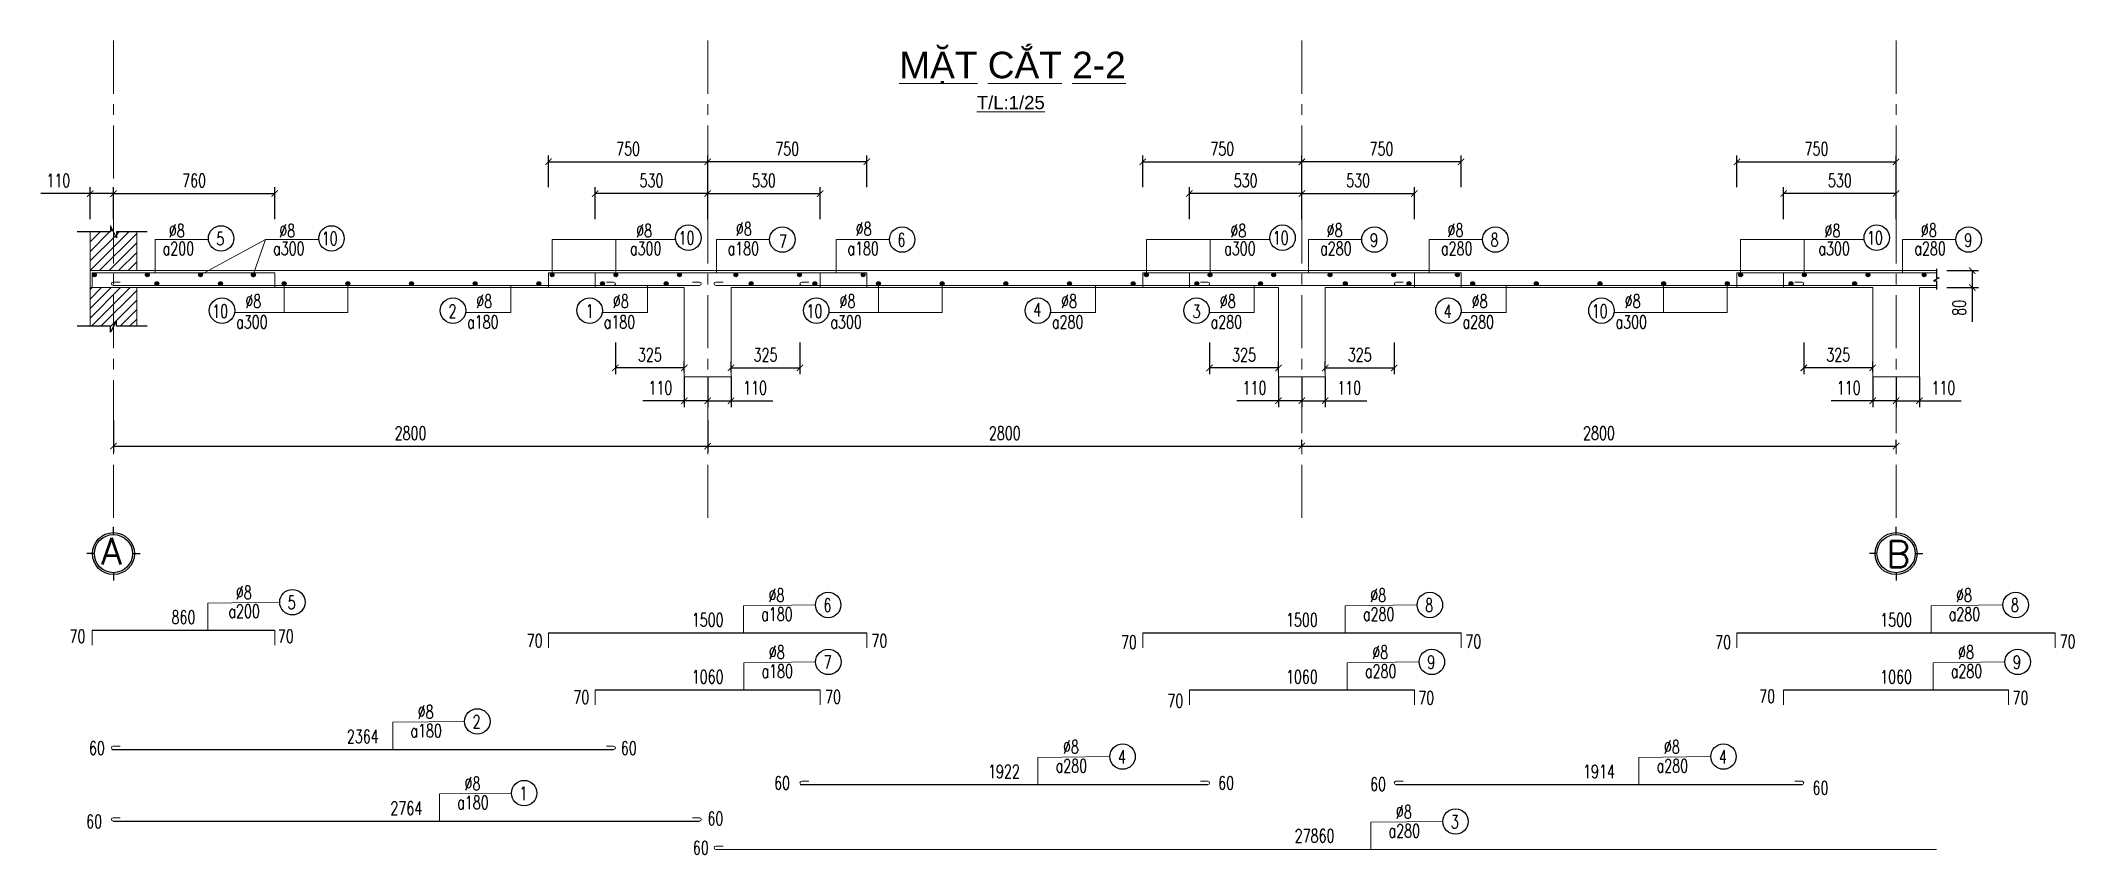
# Model space of a CAD drawing. Header units: millimetres. Extents: x 4413 to 46584, y 3667 to 19045.
# Drawn here: x 4413 to 13996, y 3667 to 7504 of the extents above; entities that cross this region are included whole.
import ezdxf

# ---------------------------------------------------------------- set-up
doc = ezdxf.new("R2010")
doc.units = ezdxf.units.MM
doc.linetypes.add('CENTER', pattern=[2, 1.25, -0.25, 0.25, -0.25])
for name, color, linetype in [('net ve', 100, 'Continuous'), ('NUCEPRO-dim', 8, 'Continuous'), ('NUCEPRO-netmanh', 9, 'Continuous'), ('NUCEPRO-thay', 4, 'Continuous'), ('NUCEPRO-thep chu', 6, 'Continuous'), ('NUCEPRO-truc', 5, 'CENTER')]:
    doc.layers.add(name, color=color, linetype=linetype)
doc.styles.add('1000', font='romans.shx', dxfattribs={"width": 0.7, "height": 1000})
doc.styles.add('62.5', font='romans.shx', dxfattribs={"width": 0.7, "height": 62.5})
doc.styles.add('ARIAL', font='')
doc.styles.get('ARIAL').set_extended_font_data('.VnArial')
doc.dimstyles.new('62.5', dxfattribs={"dimscale": 0, "dimtxt": 62.5, "dimasz": 30, "dimexe": 30, "dimexo": 0.0625, "dimgap": 30, "dimtad": 1, "dimdec": 0, "dimrnd": 1, "dimzin": 0, "dimdsep": 46, "dimtxsty": '62.5', "dimblk": 'ARCHTICK', "dimcen": 20, "dimclrd": 7, "dimclre": 7, "dimclrt": 256, "dimadec": 0, "dimazin": 0, "dimtm": 1e-09, "dimtfac": 1, "dimtdec": 0, "dimtofl": 0, "dimtmove": 0, "dimatfit": 3, "dimfxl": 1, "dimtolj": 1, "dimtzin": 0, "dimarcsym": 0})
doc.dimstyles.new('Copy of 62.5', dxfattribs={"dimscale": 0, "dimtxt": 62.5, "dimasz": 0, "dimexe": 0, "dimexo": 0.0625, "dimgap": 30, "dimtad": 1, "dimdec": 0, "dimrnd": 1, "dimzin": 0, "dimdsep": 46, "dimtxsty": '62.5', "dimblk": 'ARCHTICK', "dimcen": 20, "dimclrd": 7, "dimclre": 7, "dimclrt": 256, "dimadec": 0, "dimazin": 0, "dimtm": 1e-09, "dimtfac": 1, "dimtdec": 0, "dimtofl": 0, "dimtmove": 0, "dimatfit": 3, "dimfxl": 1, "dimtolj": 1, "dimtzin": 0, "dimarcsym": 0})

msp = doc.modelspace()

# ---------------------------------------------------------------- texts
at = {"layer": 'net ve', "linetype": 'ByBlock', "lineweight": 0, "style": '1000'}
for s, p in [('A', (4698.4, 5034.8)), ('B', (13110.3, 5020))]:
    msp.add_text(s, height=125, dxfattribs=at).set_placement(p)
at = {"layer": 'net ve', "linetype": 'ByBlock', "lineweight": 0, "ltscale": 200, "char_height": 62.5, "attachment_point": 1}
for s, width, gutter_width, insert, style in [('\\pi7.8375;{\\H2x;\\LM\\fArial|b0|i0|c0|p34;Ặ\\f.VnArial|b0|i0|c0|p34;T C\\fArial|b0|i0|c0|p34;Ắ\\f.VnArial|b0|i0|c0|p34;T 2-2\\P\\pi373.16;\\H0.5x;T/L:1/25}', 1061.122, 5000, (8451.4, 7451.6), 'ARIAL'), ('%%C8', 89.401, 5000, (5017.3, 6639.2), '62.5'), ('%%C8', 89.401, 5000, (5537.7, 6639.2), '62.5'), ('%%C8', 89.401, 5000, (7219.4, 6639.2), '62.5'), ('%%C8 ', 89.401, 5000, (7689.3, 6647.9), '62.5'), ('%%C8 ', 89.401, 5000, (8253.9, 6647.9), '62.5'), ('%%C8', 89.401, 5000, (10019.4, 6639.2), '62.5'), ('%%C8 ', 89.401, 5000, (10473.3, 6641.8), '62.5'), ('%%C8 ', 89.401, 5000, (11042.8, 6641.8), '62.5'), ('%%C8', 89.401, 5000, (12819.4, 6639.2), '62.5'), ('%%C8 ', 89.401, 5000, (13273.3, 6641.8), '62.5'), ('a200', 89.401, 5000, (4988.4, 6554.9), '62.5'), ('5', 89.401, 5000, (5241.3, 6601.5), '62.5'), ('a300', 89.401, 5000, (5508.8, 6554.9), '62.5'), ('10', 89.401, 5000, (5737.9, 6602.3), '62.5'), ('a300', 89.401, 5000, (7190.5, 6554.9), '62.5'), ('10', 89.401, 5000, (7419.2, 6605.5), '62.5'), ('a180 ', 89.401, 5000, (7650.4, 6555.2), '62.5'), ('7', 89.401, 5000, (7892.8, 6588.8), '62.5'), ('a180 ', 89.401, 5000, (8214.9, 6555.2), '62.5'), ('6', 89.401, 5000, (8450.9, 6596), '62.5'), ('a300', 89.401, 5000, (9990.5, 6554.9), '62.5'), ('10', 89.401, 5000, (10219.2, 6605.5), '62.5'), ('a280 ', 89.401, 5000, (10442.6, 6555.5), '62.5'), ('9 ', 89.401, 5000, (10677.7, 6594.7), '62.5'), ('a280 ', 89.401, 5000, (11012.1, 6555.5), '62.5'), ('8', 89.401, 5000, (11245.7, 6596), '62.5'), ('a300', 89.401, 5000, (12790.5, 6554.9), '62.5'), ('10', 89.401, 5000, (13019.2, 6605.5), '62.5'), ('a280 ', 89.401, 5000, (13242.6, 6555.5), '62.5'), ('9 ', 89.401, 5000, (13477.7, 6594.7), '62.5'), ('10', 89.401, 5000, (5222, 6259.6), '62.5'), ('%%C8', 89.401, 5000, (5377.7, 6306.7), '62.5'), ('2', 89.401, 5000, (6335.2, 6259.6), '62.5'), ('%%C8', 89.401, 5000, (6465.9, 6306.7), '62.5'), ('1', 89.401, 5000, (6982.2, 6260.2), '62.5'), ('%%C8', 89.401, 5000, (7109.8, 6306.7), '62.5'), ('10', 89.401, 5000, (8022, 6259.6), '62.5'), ('%%C8', 89.401, 5000, (8177.7, 6306.7), '62.5'), ('4', 89.401, 5000, (9091, 6266.4), '62.5'), ('%%C8', 89.401, 5000, (9221.9, 6306.7), '62.5'), ('3 ', 89.401, 5000, (9841.5, 6258.8), '62.5'), ('%%C8', 89.401, 5000, (9969.6, 6306.7), '62.5'), ('4', 89.401, 5000, (11025, 6258.9), '62.5'), ('%%C8', 89.401, 5000, (11156.6, 6306.7), '62.5'), ('10', 89.401, 5000, (11722, 6259.6), '62.5'), ('%%C8', 89.401, 5000, (11877.7, 6306.7), '62.5'), ('a300', 89.401, 5000, (5334.7, 6208.6), '62.5'), ('a180', 89.401, 5000, (6423, 6208.6), '62.5'), ('a180', 89.401, 5000, (7066.8, 6208.6), '62.5'), ('a300', 89.401, 5000, (8134.7, 6208.6), '62.5'), ('a280', 89.401, 5000, (9178.9, 6208.6), '62.5'), ('a280', 89.401, 5000, (9926.6, 6208.6), '62.5'), ('a280', 89.401, 5000, (11113.6, 6208.6), '62.5'), ('a300', 89.401, 5000, (11834.7, 6208.6), '62.5'), ('%%C8 ', 89.401, 5000, (5333.1, 4933.2), '62.5'), ('%%C8 ', 89.401, 5000, (7843.1, 4920.3), '62.5'), ('%%C8 ', 89.401, 5000, (10678.6, 4920.3), '62.5'), ('%%C8 ', 89.401, 5000, (13439, 4920.3), '62.5'), ('a200 ', 89.401, 5000, (5298.2, 4844.7), '62.5'), ('5', 89.401, 5000, (5577.4, 4886.2), '62.5'), ('a180 ', 89.401, 5000, (7808.9, 4830.9), '62.5'), ('6', 89.401, 5000, (8101.9, 4873.4), '62.5'), ('a280 ', 89.401, 5000, (10644.3, 4830.9), '62.5'), ('8', 89.401, 5000, (10937.3, 4873.4), '62.5'), ('a280 ', 89.401, 5000, (13404.7, 4830.9), '62.5'), ('8', 89.401, 5000, (13697.7, 4873.4), '62.5'), ('70', 45.275, 250, (4549.3, 4726.7), '62.5'), ('70', 45.275, 250, (5530.9, 4726.7), '62.5'), ('70', 45.275, 250, (6704, 4706.1), '62.5'), ('70', 45.275, 250, (8328.2, 4706.1), '62.5'), ('70', 45.275, 250, (9503.8, 4698.7), '62.5'), ('70', 45.275, 250, (11127, 4701.8), '62.5'), ('70', 45.275, 250, (12303.8, 4698.7), '62.5'), ('70', 45.275, 250, (13927, 4701.8), '62.5'), ('%%C8 ', 89.401, 5000, (7844.4, 4651.7), '62.5'), ('7', 89.401, 5000, (8103.1, 4604.7), '62.5'), ('%%C8 ', 89.401, 5000, (10688.1, 4651.7), '62.5'), ('9', 89.401, 5000, (10946.9, 4604.7), '62.5'), ('%%C8 ', 89.401, 5000, (13448.5, 4651.7), '62.5'), ('9', 89.401, 5000, (13707.3, 4604.7), '62.5'), ('a180 ', 89.401, 5000, (7810.1, 4562.3), '62.5'), ('a280 ', 89.401, 5000, (10653.8, 4562.3), '62.5'), ('a280 ', 89.401, 5000, (13414.3, 4562.3), '62.5'), ('70', 45.275, 250, (6923.7, 4439.7), '62.5'), ('70', 45.275, 250, (8109.4, 4441.4), '62.5'), ('70', 45.275, 250, (9722.5, 4422.7), '62.5'), ('70', 45.275, 250, (10905.1, 4437.1), '62.5'), ('70', 45.275, 250, (12511.4, 4443.8), '62.5'), ('70', 45.275, 250, (13705.1, 4437.1), '62.5'), ('%%C8 ', 89.401, 5000, (6190.1, 4371.1), '62.5'), ('2', 89.401, 5000, (6448.8, 4324.1), '62.5'), ('a180 ', 89.401, 5000, (6155.8, 4281.7), '62.5'), ('60', 14.491, 12.5, (4641, 4199.2), '62.5'), ('60', 14.491, 12.5, (7147.2, 4199.2), '62.5'), ('%%C8 ', 89.401, 5000, (9230.6, 4205.4), '62.5'), ('4', 89.401, 5000, (9489.3, 4158.4), '62.5'), ('%%C8 ', 89.401, 5000, (12062.4, 4205.4), '62.5'), ('4', 89.401, 5000, (12321.2, 4158.4), '62.5'), ('%%C8 ', 89.401, 5000, (6410.8, 4033), '62.5'), ('60', 14.491, 12.5, (7869.5, 4035.1), '62.5'), ('a280 ', 66.252, 5000, (9196.3, 4116), '62.5'), ('60', 14.491, 12.5, (9961.9, 4035.1), '62.5'), ('60', 14.491, 12.5, (10677.9, 4029), '62.5'), ('a280 ', 66.252, 5000, (12028.1, 4116), '62.5'), ('a180 ', 89.401, 5000, (6376.5, 3943.6), '62.5'), ('1', 89.401, 5000, (6669.5, 3986.1), '62.5'), ('60', 14.491, 12.5, (12762.7, 4012.4), '62.5'), ('60', 14.491, 12.5, (4628, 3853.9), '62.5'), ('60', 14.491, 12.5, (7555.3, 3867.9), '62.5'), ('%%C8 ', 89.401, 5000, (10799.4, 3899.4), '62.5'), ('3', 89.401, 5000, (11058.1, 3852.4), '62.5'), ('27860', 168.847, 250, (10322.6, 3786.6), '62.5'), ('a280 ', 66.252, 5000, (10765.1, 3810), '62.5'), ('60', 14.491, 12.5, (7486.6, 3730), '62.5')]:
    msp.add_mtext_dynamic_manual_height_columns(s, width=width, gutter_width=gutter_width, heights=[0], dxfattribs=dict(at, insert=insert, style=style))

# ---------------------------------------------------------------- blocks, each defined once
blk = doc.blocks.new('_ARCHTICK')
at = {"color": 0, "linetype": 'ByBlock', "const_width": 0.15}
blk.add_lwpolyline([(-0.5, -0.5), (0.5, 0.5)], dxfattribs=at)
blk = doc.blocks.new('*D52')
at = {"layer": 'Defpoints', "color": 0, "linetype": 'ByBlock', "ltscale": 200, "transparency": 16777216}
for p in [(4756.4, 6782.9), (4646.4, 6602), (4756.4, 6602)]:
    blk.add_point(p, dxfattribs=at)
at = {"layer": 'net ve', "color": 7, "linetype": 'ByBlock', "lineweight": -2, "ltscale": 200, "transparency": 16777216}
for p, q in [((4646.4, 6662.9), (4646.4, 6812.9)), ((4756.4, 6662.9), (4756.4, 6812.9)), ((4646.4, 6782.9), (4413.4, 6782.9)), ((4756.4, 6782.9), (4646.4, 6782.9))]:
    blk.add_line(p, q, dxfattribs=at)
at = {"layer": 'net ve', "color": 7, "linetype": 'ByBlock', "lineweight": -2, "ltscale": 200, "transparency": 16777216, "xscale": 30, "yscale": 30, "zscale": 30, "rotation": 180}
blk.add_blockref('_ARCHTICK', (4646.4, 6782.9), dxfattribs=at)
at = {"layer": 'net ve', "color": 7, "linetype": 'ByBlock', "lineweight": -2, "ltscale": 200, "transparency": 16777216, "xscale": 30, "yscale": 30, "zscale": 30}
blk.add_blockref('_ARCHTICK', (4756.4, 6782.9), dxfattribs=at)
at = {"layer": 'net ve', "linetype": 'ByBlock', "lineweight": 0, "ltscale": 200, "transparency": 16777216, "insert": (4496.5, 6844.2), "char_height": 62.5, "attachment_point": 5, "style": '62.5'}
blk.add_mtext('\\A1;110', dxfattribs=at)
blk = doc.blocks.new('*D53')
at = {"layer": 'Defpoints', "color": 0, "linetype": 'ByBlock', "ltscale": 200, "transparency": 16777216}
for p in [(5516.4, 6782.9), (4756.4, 6461.6), (5516.4, 6374.5)]:
    blk.add_point(p, dxfattribs=at)
at = {"layer": 'net ve', "color": 7, "linetype": 'ByBlock', "lineweight": -2, "ltscale": 200, "transparency": 16777216}
for p, q in [((4756.4, 6662.9), (4756.4, 6812.9)), ((5516.4, 6662.9), (5516.4, 6812.9)), ((4756.4, 6782.9), (5516.4, 6782.9))]:
    blk.add_line(p, q, dxfattribs=at)
at = {"layer": 'net ve', "color": 7, "linetype": 'ByBlock', "lineweight": -2, "ltscale": 200, "transparency": 16777216, "xscale": 30, "yscale": 30, "zscale": 30, "rotation": 180}
blk.add_blockref('_ARCHTICK', (4756.4, 6782.9), dxfattribs=at)
at = {"layer": 'net ve', "color": 7, "linetype": 'ByBlock', "lineweight": -2, "ltscale": 200, "transparency": 16777216, "xscale": 30, "yscale": 30, "zscale": 30}
blk.add_blockref('_ARCHTICK', (5516.4, 6782.9), dxfattribs=at)
at = {"layer": 'net ve', "linetype": 'ByBlock', "lineweight": 0, "ltscale": 200, "transparency": 16777216, "insert": (5136.4, 6844.2), "char_height": 62.5, "attachment_point": 5, "style": '62.5'}
blk.add_mtext('\\A1;760', dxfattribs=at)
blk = doc.blocks.new('*D54')
at = {"layer": 'Defpoints', "color": 0, "linetype": 'ByBlock', "ltscale": 200, "transparency": 16777216}
for p in [(7026.4, 6782.9), (7026.4, 6419.5), (7556.4, 6419.5)]:
    blk.add_point(p, dxfattribs=at)
at = {"layer": 'net ve', "color": 7, "linetype": 'ByBlock', "lineweight": -2, "ltscale": 200, "transparency": 16777216}
for p, q in [((7026.4, 6662.9), (7026.4, 6812.9)), ((7556.4, 6662.9), (7556.4, 6812.9)), ((7556.4, 6782.9), (7026.4, 6782.9))]:
    blk.add_line(p, q, dxfattribs=at)
at = {"layer": 'net ve', "color": 7, "linetype": 'ByBlock', "lineweight": -2, "ltscale": 200, "transparency": 16777216, "xscale": 30, "yscale": 30, "zscale": 30, "rotation": 180}
blk.add_blockref('_ARCHTICK', (7026.4, 6782.9), dxfattribs=at)
at = {"layer": 'net ve', "color": 7, "linetype": 'ByBlock', "lineweight": -2, "ltscale": 200, "transparency": 16777216, "xscale": 30, "yscale": 30, "zscale": 30}
blk.add_blockref('_ARCHTICK', (7556.4, 6782.9), dxfattribs=at)
at = {"layer": 'net ve', "linetype": 'ByBlock', "lineweight": 0, "ltscale": 200, "transparency": 16777216, "insert": (7291.4, 6844.2), "char_height": 62.5, "attachment_point": 5, "style": '62.5'}
blk.add_mtext('\\A1;530', dxfattribs=at)
blk = doc.blocks.new('*D55')
at = {"layer": 'Defpoints', "color": 0, "linetype": 'ByBlock', "ltscale": 200, "transparency": 16777216}
for p in [(7556.4, 6932.7), (6806.4, 6420.3), (7556.4, 6385.7)]:
    blk.add_point(p, dxfattribs=at)
at = {"layer": 'net ve', "color": 7, "linetype": 'ByBlock', "lineweight": -2, "ltscale": 200, "transparency": 16777216}
for p, q in [((6806.4, 6812.7), (6806.4, 6962.7)), ((6806.4, 6932.7), (7556.4, 6932.7)), ((7556.4, 6812.7), (7556.4, 6962.7))]:
    blk.add_line(p, q, dxfattribs=at)
at = {"layer": 'net ve', "color": 7, "linetype": 'ByBlock', "lineweight": -2, "ltscale": 200, "transparency": 16777216, "xscale": 30, "yscale": 30, "zscale": 30, "rotation": 180}
blk.add_blockref('_ARCHTICK', (6806.4, 6932.7), dxfattribs=at)
at = {"layer": 'net ve', "color": 7, "linetype": 'ByBlock', "lineweight": -2, "ltscale": 200, "transparency": 16777216, "xscale": 30, "yscale": 30, "zscale": 30}
blk.add_blockref('_ARCHTICK', (7556.4, 6932.7), dxfattribs=at)
at = {"layer": 'net ve', "linetype": 'ByBlock', "lineweight": 0, "ltscale": 200, "transparency": 16777216, "insert": (7181.4, 6993.9), "char_height": 62.5, "attachment_point": 5, "style": '62.5'}
blk.add_mtext('\\A1;750', dxfattribs=at)
blk = doc.blocks.new('*D56')
at = {"layer": 'Defpoints', "color": 0, "linetype": 'ByBlock', "ltscale": 200, "transparency": 16777216}
for p in [(8086.4, 6782.9), (7556.4, 6419.5), (8086.4, 6419.5)]:
    blk.add_point(p, dxfattribs=at)
at = {"layer": 'net ve', "color": 7, "linetype": 'ByBlock', "lineweight": -2, "ltscale": 200, "transparency": 16777216}
for p, q in [((7556.4, 6662.9), (7556.4, 6812.9)), ((8086.4, 6662.9), (8086.4, 6812.9)), ((7556.4, 6782.9), (8086.4, 6782.9))]:
    blk.add_line(p, q, dxfattribs=at)
at = {"layer": 'net ve', "color": 7, "linetype": 'ByBlock', "lineweight": -2, "ltscale": 200, "transparency": 16777216, "xscale": 30, "yscale": 30, "zscale": 30, "rotation": 180}
blk.add_blockref('_ARCHTICK', (7556.4, 6782.9), dxfattribs=at)
at = {"layer": 'net ve', "color": 7, "linetype": 'ByBlock', "lineweight": -2, "ltscale": 200, "transparency": 16777216, "xscale": 30, "yscale": 30, "zscale": 30}
blk.add_blockref('_ARCHTICK', (8086.4, 6782.9), dxfattribs=at)
at = {"layer": 'net ve', "linetype": 'ByBlock', "lineweight": 0, "ltscale": 200, "transparency": 16777216, "insert": (7821.4, 6844.2), "char_height": 62.5, "attachment_point": 5, "style": '62.5'}
blk.add_mtext('\\A1;530', dxfattribs=at)
blk = doc.blocks.new('*D57')
at = {"layer": 'Defpoints', "color": 0, "linetype": 'ByBlock', "ltscale": 200, "transparency": 16777216}
for p in [(7556.4, 6932.7), (7556.4, 6385.7), (8306.4, 6420.3)]:
    blk.add_point(p, dxfattribs=at)
at = {"layer": 'net ve', "color": 7, "linetype": 'ByBlock', "lineweight": -2, "ltscale": 200, "transparency": 16777216}
for p, q in [((7556.4, 6812.7), (7556.4, 6962.7)), ((8306.4, 6932.7), (7556.4, 6932.7)), ((8306.4, 6812.7), (8306.4, 6962.7))]:
    blk.add_line(p, q, dxfattribs=at)
at = {"layer": 'net ve', "color": 7, "linetype": 'ByBlock', "lineweight": -2, "ltscale": 200, "transparency": 16777216, "xscale": 30, "yscale": 30, "zscale": 30, "rotation": 180}
blk.add_blockref('_ARCHTICK', (7556.4, 6932.7), dxfattribs=at)
at = {"layer": 'net ve', "color": 7, "linetype": 'ByBlock', "lineweight": -2, "ltscale": 200, "transparency": 16777216, "xscale": 30, "yscale": 30, "zscale": 30}
blk.add_blockref('_ARCHTICK', (8306.4, 6932.7), dxfattribs=at)
at = {"layer": 'net ve', "linetype": 'ByBlock', "lineweight": 0, "ltscale": 200, "transparency": 16777216, "insert": (7931.4, 6993.9), "char_height": 62.5, "attachment_point": 5, "style": '62.5'}
blk.add_mtext('\\A1;750', dxfattribs=at)
blk = doc.blocks.new('*D58')
at = {"layer": 'Defpoints', "color": 0, "linetype": 'ByBlock', "ltscale": 200, "transparency": 16777216}
for p in [(9826.4, 6782.9), (9826.4, 6419.5), (10356.4, 6419.5)]:
    blk.add_point(p, dxfattribs=at)
at = {"layer": 'net ve', "color": 7, "linetype": 'ByBlock', "lineweight": -2, "ltscale": 200, "transparency": 16777216}
for p, q in [((9826.4, 6662.9), (9826.4, 6812.9)), ((10356.4, 6662.9), (10356.4, 6812.9)), ((10356.4, 6782.9), (9826.4, 6782.9))]:
    blk.add_line(p, q, dxfattribs=at)
at = {"layer": 'net ve', "color": 7, "linetype": 'ByBlock', "lineweight": -2, "ltscale": 200, "transparency": 16777216, "xscale": 30, "yscale": 30, "zscale": 30, "rotation": 180}
blk.add_blockref('_ARCHTICK', (9826.4, 6782.9), dxfattribs=at)
at = {"layer": 'net ve', "color": 7, "linetype": 'ByBlock', "lineweight": -2, "ltscale": 200, "transparency": 16777216, "xscale": 30, "yscale": 30, "zscale": 30}
blk.add_blockref('_ARCHTICK', (10356.4, 6782.9), dxfattribs=at)
at = {"layer": 'net ve', "linetype": 'ByBlock', "lineweight": 0, "ltscale": 200, "transparency": 16777216, "insert": (10091.4, 6844.2), "char_height": 62.5, "attachment_point": 5, "style": '62.5'}
blk.add_mtext('\\A1;530', dxfattribs=at)
blk = doc.blocks.new('*D59')
at = {"layer": 'Defpoints', "color": 0, "linetype": 'ByBlock', "ltscale": 200, "transparency": 16777216}
for p in [(10356.4, 6932.7), (9606.4, 6420.3), (10356.4, 6385.7)]:
    blk.add_point(p, dxfattribs=at)
at = {"layer": 'net ve', "color": 7, "linetype": 'ByBlock', "lineweight": -2, "ltscale": 200, "transparency": 16777216}
for p, q in [((9606.4, 6812.7), (9606.4, 6962.7)), ((9606.4, 6932.7), (10356.4, 6932.7)), ((10356.4, 6812.7), (10356.4, 6962.7))]:
    blk.add_line(p, q, dxfattribs=at)
at = {"layer": 'net ve', "color": 7, "linetype": 'ByBlock', "lineweight": -2, "ltscale": 200, "transparency": 16777216, "xscale": 30, "yscale": 30, "zscale": 30, "rotation": 180}
blk.add_blockref('_ARCHTICK', (9606.4, 6932.7), dxfattribs=at)
at = {"layer": 'net ve', "color": 7, "linetype": 'ByBlock', "lineweight": -2, "ltscale": 200, "transparency": 16777216, "xscale": 30, "yscale": 30, "zscale": 30}
blk.add_blockref('_ARCHTICK', (10356.4, 6932.7), dxfattribs=at)
at = {"layer": 'net ve', "linetype": 'ByBlock', "lineweight": 0, "ltscale": 200, "transparency": 16777216, "insert": (9981.4, 6993.9), "char_height": 62.5, "attachment_point": 5, "style": '62.5'}
blk.add_mtext('\\A1;750', dxfattribs=at)
blk = doc.blocks.new('*D60')
at = {"layer": 'Defpoints', "color": 0, "linetype": 'ByBlock', "ltscale": 200, "transparency": 16777216}
for p in [(10886.4, 6782.9), (10356.4, 6419.5), (10886.4, 6419.5)]:
    blk.add_point(p, dxfattribs=at)
at = {"layer": 'net ve', "color": 7, "linetype": 'ByBlock', "lineweight": -2, "ltscale": 200, "transparency": 16777216}
for p, q in [((10356.4, 6662.9), (10356.4, 6812.9)), ((10886.4, 6662.9), (10886.4, 6812.9)), ((10356.4, 6782.9), (10886.4, 6782.9))]:
    blk.add_line(p, q, dxfattribs=at)
at = {"layer": 'net ve', "color": 7, "linetype": 'ByBlock', "lineweight": -2, "ltscale": 200, "transparency": 16777216, "xscale": 30, "yscale": 30, "zscale": 30, "rotation": 180}
blk.add_blockref('_ARCHTICK', (10356.4, 6782.9), dxfattribs=at)
at = {"layer": 'net ve', "color": 7, "linetype": 'ByBlock', "lineweight": -2, "ltscale": 200, "transparency": 16777216, "xscale": 30, "yscale": 30, "zscale": 30}
blk.add_blockref('_ARCHTICK', (10886.4, 6782.9), dxfattribs=at)
at = {"layer": 'net ve', "linetype": 'ByBlock', "lineweight": 0, "ltscale": 200, "transparency": 16777216, "insert": (10621.4, 6844.2), "char_height": 62.5, "attachment_point": 5, "style": '62.5'}
blk.add_mtext('\\A1;530', dxfattribs=at)
blk = doc.blocks.new('*D61')
at = {"layer": 'Defpoints', "color": 0, "linetype": 'ByBlock', "ltscale": 200, "transparency": 16777216}
for p in [(10356.4, 6932.7), (10356.4, 6385.7), (11106.4, 6420.3)]:
    blk.add_point(p, dxfattribs=at)
at = {"layer": 'net ve', "color": 7, "linetype": 'ByBlock', "lineweight": -2, "ltscale": 200, "transparency": 16777216}
for p, q in [((10356.4, 6812.7), (10356.4, 6962.7)), ((11106.4, 6932.7), (10356.4, 6932.7)), ((11106.4, 6812.7), (11106.4, 6962.7))]:
    blk.add_line(p, q, dxfattribs=at)
at = {"layer": 'net ve', "color": 7, "linetype": 'ByBlock', "lineweight": -2, "ltscale": 200, "transparency": 16777216, "xscale": 30, "yscale": 30, "zscale": 30, "rotation": 180}
blk.add_blockref('_ARCHTICK', (10356.4, 6932.7), dxfattribs=at)
at = {"layer": 'net ve', "color": 7, "linetype": 'ByBlock', "lineweight": -2, "ltscale": 200, "transparency": 16777216, "xscale": 30, "yscale": 30, "zscale": 30}
blk.add_blockref('_ARCHTICK', (11106.4, 6932.7), dxfattribs=at)
at = {"layer": 'net ve', "linetype": 'ByBlock', "lineweight": 0, "ltscale": 200, "transparency": 16777216, "insert": (10731.4, 6993.9), "char_height": 62.5, "attachment_point": 5, "style": '62.5'}
blk.add_mtext('\\A1;750', dxfattribs=at)
blk = doc.blocks.new('*D62')
at = {"layer": 'Defpoints', "color": 0, "linetype": 'ByBlock', "ltscale": 200, "transparency": 16777216}
for p in [(12626.4, 6782.9), (12626.4, 6419.5), (13156.4, 6419.5)]:
    blk.add_point(p, dxfattribs=at)
at = {"layer": 'net ve', "color": 7, "linetype": 'ByBlock', "lineweight": -2, "ltscale": 200, "transparency": 16777216}
for p, q in [((12626.4, 6662.9), (12626.4, 6812.9)), ((13156.4, 6662.9), (13156.4, 6812.9)), ((13156.4, 6782.9), (12626.4, 6782.9))]:
    blk.add_line(p, q, dxfattribs=at)
at = {"layer": 'net ve', "color": 7, "linetype": 'ByBlock', "lineweight": -2, "ltscale": 200, "transparency": 16777216, "xscale": 30, "yscale": 30, "zscale": 30, "rotation": 180}
blk.add_blockref('_ARCHTICK', (12626.4, 6782.9), dxfattribs=at)
at = {"layer": 'net ve', "color": 7, "linetype": 'ByBlock', "lineweight": -2, "ltscale": 200, "transparency": 16777216, "xscale": 30, "yscale": 30, "zscale": 30}
blk.add_blockref('_ARCHTICK', (13156.4, 6782.9), dxfattribs=at)
at = {"layer": 'net ve', "linetype": 'ByBlock', "lineweight": 0, "ltscale": 200, "transparency": 16777216, "insert": (12891.4, 6844.2), "char_height": 62.5, "attachment_point": 5, "style": '62.5'}
blk.add_mtext('\\A1;530', dxfattribs=at)
blk = doc.blocks.new('*D63')
at = {"layer": 'Defpoints', "color": 0, "linetype": 'ByBlock', "ltscale": 200, "transparency": 16777216}
for p in [(13156.4, 6932.7), (12406.4, 6420.3), (13156.4, 6385.7)]:
    blk.add_point(p, dxfattribs=at)
at = {"layer": 'net ve', "color": 7, "linetype": 'ByBlock', "lineweight": -2, "ltscale": 200, "transparency": 16777216}
for p, q in [((12406.4, 6812.7), (12406.4, 6962.7)), ((12406.4, 6932.7), (13156.4, 6932.7)), ((13156.4, 6812.7), (13156.4, 6962.7))]:
    blk.add_line(p, q, dxfattribs=at)
at = {"layer": 'net ve', "color": 7, "linetype": 'ByBlock', "lineweight": -2, "ltscale": 200, "transparency": 16777216, "xscale": 30, "yscale": 30, "zscale": 30, "rotation": 180}
blk.add_blockref('_ARCHTICK', (12406.4, 6932.7), dxfattribs=at)
at = {"layer": 'net ve', "color": 7, "linetype": 'ByBlock', "lineweight": -2, "ltscale": 200, "transparency": 16777216, "xscale": 30, "yscale": 30, "zscale": 30}
blk.add_blockref('_ARCHTICK', (13156.4, 6932.7), dxfattribs=at)
at = {"layer": 'net ve', "linetype": 'ByBlock', "lineweight": 0, "ltscale": 200, "transparency": 16777216, "insert": (12781.4, 6993.9), "char_height": 62.5, "attachment_point": 5, "style": '62.5'}
blk.add_mtext('\\A1;750', dxfattribs=at)
blk = doc.blocks.new('*D64')
at = {"layer": 'Defpoints', "color": 0, "linetype": 'ByBlock', "ltscale": 200, "transparency": 16777216}
for p in [(4756.4, 6339.5), (7556.4, 6339.5), (7556.4, 5592.4)]:
    blk.add_point(p, dxfattribs=at)
at = {"layer": 'net ve', "color": 7, "linetype": 'ByBlock', "lineweight": -2, "ltscale": 200, "transparency": 16777216}
for p, q in [((4756.4, 5712.4), (4756.4, 5562.4)), ((7556.4, 5712.4), (7556.4, 5562.4)), ((4756.4, 5592.4), (7556.4, 5592.4))]:
    blk.add_line(p, q, dxfattribs=at)
at = {"layer": 'net ve', "color": 7, "linetype": 'ByBlock', "lineweight": -2, "ltscale": 200, "transparency": 16777216, "xscale": 30, "yscale": 30, "zscale": 30, "rotation": 180}
blk.add_blockref('_ARCHTICK', (4756.4, 5592.4), dxfattribs=at)
at = {"layer": 'net ve', "color": 7, "linetype": 'ByBlock', "lineweight": -2, "ltscale": 200, "transparency": 16777216, "xscale": 30, "yscale": 30, "zscale": 30}
blk.add_blockref('_ARCHTICK', (7556.4, 5592.4), dxfattribs=at)
at = {"layer": 'net ve', "linetype": 'ByBlock', "lineweight": 0, "ltscale": 200, "transparency": 16777216, "insert": (6156.4, 5653.7), "char_height": 62.5, "attachment_point": 5, "style": '62.5'}
blk.add_mtext('\\A1;2800', dxfattribs=at)
blk = doc.blocks.new('*D65')
at = {"layer": 'Defpoints', "color": 0, "linetype": 'ByBlock', "ltscale": 200, "transparency": 16777216}
for p in [(7556.4, 6339.5), (10356.4, 5592.4), (10356.4, 5592.4)]:
    blk.add_point(p, dxfattribs=at)
at = {"layer": 'net ve', "color": 7, "linetype": 'ByBlock', "lineweight": -2, "ltscale": 200, "transparency": 16777216}
for p, q in [((7556.4, 5712.4), (7556.4, 5562.4)), ((7556.4, 5592.4), (10356.4, 5592.4)), ((10356.4, 5592.4), (10356.4, 5622.4))]:
    blk.add_line(p, q, dxfattribs=at)
at = {"layer": 'net ve', "color": 7, "linetype": 'ByBlock', "lineweight": -2, "ltscale": 200, "transparency": 16777216, "xscale": 30, "yscale": 30, "zscale": 30, "rotation": 180}
blk.add_blockref('_ARCHTICK', (7556.4, 5592.4), dxfattribs=at)
at = {"layer": 'net ve', "color": 7, "linetype": 'ByBlock', "lineweight": -2, "ltscale": 200, "transparency": 16777216, "xscale": 30, "yscale": 30, "zscale": 30}
blk.add_blockref('_ARCHTICK', (10356.4, 5592.4), dxfattribs=at)
at = {"layer": 'net ve', "linetype": 'ByBlock', "lineweight": 0, "ltscale": 200, "transparency": 16777216, "insert": (8956.4, 5653.7), "char_height": 62.5, "attachment_point": 5, "style": '62.5'}
blk.add_mtext('\\A1;2800', dxfattribs=at)
blk = doc.blocks.new('*D66')
at = {"layer": 'Defpoints', "color": 0, "linetype": 'ByBlock', "ltscale": 200, "transparency": 16777216}
for p in [(10356.4, 5592.4), (13156.4, 5592.4), (13156.4, 5592.4)]:
    blk.add_point(p, dxfattribs=at)
at = {"layer": 'net ve', "color": 7, "linetype": 'ByBlock', "lineweight": -2, "ltscale": 200, "transparency": 16777216}
for p, q in [((10356.4, 5592.4), (10356.4, 5622.4)), ((10356.4, 5592.4), (13156.4, 5592.4)), ((13156.4, 5592.4), (13156.4, 5622.4))]:
    blk.add_line(p, q, dxfattribs=at)
at = {"layer": 'net ve', "color": 7, "linetype": 'ByBlock', "lineweight": -2, "ltscale": 200, "transparency": 16777216, "xscale": 30, "yscale": 30, "zscale": 30, "rotation": 180}
blk.add_blockref('_ARCHTICK', (10356.4, 5592.4), dxfattribs=at)
at = {"layer": 'net ve', "color": 7, "linetype": 'ByBlock', "lineweight": -2, "ltscale": 200, "transparency": 16777216, "xscale": 30, "yscale": 30, "zscale": 30}
blk.add_blockref('_ARCHTICK', (13156.4, 5592.4), dxfattribs=at)
at = {"layer": 'net ve', "linetype": 'ByBlock', "lineweight": 0, "ltscale": 200, "transparency": 16777216, "insert": (11756.4, 5653.7), "char_height": 62.5, "attachment_point": 5, "style": '62.5'}
blk.add_mtext('\\A1;2800', dxfattribs=at)
blk = doc.blocks.new('*D67')
at = {"layer": 'Defpoints', "color": 0, "linetype": 'ByBlock', "ltscale": 200, "transparency": 16777216}
for p in [(7446.4, 5919.5), (7556.4, 5919.5), (7446.4, 5806)]:
    blk.add_point(p, dxfattribs=at)
at = {"layer": 'net ve', "color": 7, "linetype": 'ByBlock', "lineweight": -2, "ltscale": 200, "transparency": 16777216}
for p, q in [((7446.4, 5919.5), (7446.4, 5776)), ((7556.4, 5919.5), (7556.4, 5776)), ((7446.4, 5806), (7250.2, 5806)), ((7556.4, 5806), (7446.4, 5806))]:
    blk.add_line(p, q, dxfattribs=at)
at = {"layer": 'net ve', "color": 7, "linetype": 'ByBlock', "lineweight": -2, "ltscale": 200, "transparency": 16777216, "xscale": 30, "yscale": 30, "zscale": 30, "rotation": 180}
blk.add_blockref('_ARCHTICK', (7446.4, 5806), dxfattribs=at)
at = {"layer": 'net ve', "color": 7, "linetype": 'ByBlock', "lineweight": -2, "ltscale": 200, "transparency": 16777216, "xscale": 30, "yscale": 30, "zscale": 30}
blk.add_blockref('_ARCHTICK', (7556.4, 5806), dxfattribs=at)
at = {"layer": 'net ve', "linetype": 'ByBlock', "lineweight": 0, "ltscale": 200, "transparency": 16777216, "insert": (7333.3, 5867.2), "char_height": 62.5, "attachment_point": 5, "style": '62.5'}
blk.add_mtext('\\A1;110', dxfattribs=at)
blk = doc.blocks.new('*D68')
at = {"layer": 'Defpoints', "color": 0, "linetype": 'ByBlock', "ltscale": 200, "transparency": 16777216}
for p in [(7556.4, 5919.5), (7666.4, 5919.5), (7666.4, 5806)]:
    blk.add_point(p, dxfattribs=at)
at = {"layer": 'net ve', "color": 7, "linetype": 'ByBlock', "lineweight": -2, "ltscale": 200, "transparency": 16777216}
for p, q in [((7556.4, 5919.5), (7556.4, 5776)), ((7666.4, 5919.5), (7666.4, 5776)), ((7556.4, 5806), (7666.4, 5806)), ((7666.4, 5806), (7862.7, 5806))]:
    blk.add_line(p, q, dxfattribs=at)
at = {"layer": 'net ve', "color": 7, "linetype": 'ByBlock', "lineweight": -2, "ltscale": 200, "transparency": 16777216, "xscale": 30, "yscale": 30, "zscale": 30, "rotation": 180}
blk.add_blockref('_ARCHTICK', (7556.4, 5806), dxfattribs=at)
at = {"layer": 'net ve', "color": 7, "linetype": 'ByBlock', "lineweight": -2, "ltscale": 200, "transparency": 16777216, "xscale": 30, "yscale": 30, "zscale": 30}
blk.add_blockref('_ARCHTICK', (7666.4, 5806), dxfattribs=at)
at = {"layer": 'net ve', "linetype": 'ByBlock', "lineweight": 0, "ltscale": 200, "transparency": 16777216, "insert": (7779.5, 5867.2), "char_height": 62.5, "attachment_point": 5, "style": '62.5'}
blk.add_mtext('\\A1;110', dxfattribs=at)
blk = doc.blocks.new('*D69')
at = {"layer": 'Defpoints', "color": 0, "linetype": 'ByBlock', "ltscale": 200, "transparency": 16777216}
for p in [(7121.4, 6357.5), (7121.4, 5960.9), (7446.4, 5940.8)]:
    blk.add_point(p, dxfattribs=at)
at = {"layer": 'net ve', "color": 7, "linetype": 'ByBlock', "lineweight": -2, "ltscale": 200, "transparency": 16777216}
for p, q in [((7121.4, 6080.9), (7121.4, 5930.9)), ((7446.4, 5960.9), (7121.4, 5960.9)), ((7446.4, 5940.9), (7446.4, 5990.9))]:
    blk.add_line(p, q, dxfattribs=at)
at = {"layer": 'net ve', "color": 7, "linetype": 'ByBlock', "lineweight": -2, "ltscale": 200, "transparency": 16777216, "xscale": 30, "yscale": 30, "zscale": 30, "rotation": 180}
blk.add_blockref('_ARCHTICK', (7121.4, 5960.9), dxfattribs=at)
at = {"layer": 'net ve', "color": 7, "linetype": 'ByBlock', "lineweight": -2, "ltscale": 200, "transparency": 16777216, "xscale": 30, "yscale": 30, "zscale": 30}
blk.add_blockref('_ARCHTICK', (7446.4, 5960.9), dxfattribs=at)
at = {"layer": 'net ve', "linetype": 'ByBlock', "lineweight": 0, "ltscale": 200, "transparency": 16777216, "insert": (7283.9, 6022.2), "char_height": 62.5, "attachment_point": 5, "style": '62.5'}
blk.add_mtext('\\A1;325', dxfattribs=at)
blk = doc.blocks.new('*D70')
at = {"layer": 'Defpoints', "color": 0, "linetype": 'ByBlock', "ltscale": 200, "transparency": 16777216}
for p in [(7991.4, 6357.5), (7991.4, 5960.9), (7666.4, 5940.8)]:
    blk.add_point(p, dxfattribs=at)
at = {"layer": 'net ve', "color": 7, "linetype": 'ByBlock', "lineweight": -2, "ltscale": 200, "transparency": 16777216}
for p, q in [((7991.4, 6080.9), (7991.4, 5930.9)), ((7666.4, 5940.9), (7666.4, 5990.9)), ((7666.4, 5960.9), (7991.4, 5960.9))]:
    blk.add_line(p, q, dxfattribs=at)
at = {"layer": 'net ve', "color": 7, "linetype": 'ByBlock', "lineweight": -2, "ltscale": 200, "transparency": 16777216, "xscale": 30, "yscale": 30, "zscale": 30, "rotation": 180}
blk.add_blockref('_ARCHTICK', (7666.4, 5960.9), dxfattribs=at)
at = {"layer": 'net ve', "color": 7, "linetype": 'ByBlock', "lineweight": -2, "ltscale": 200, "transparency": 16777216, "xscale": 30, "yscale": 30, "zscale": 30}
blk.add_blockref('_ARCHTICK', (7991.4, 5960.9), dxfattribs=at)
at = {"layer": 'net ve', "linetype": 'ByBlock', "lineweight": 0, "ltscale": 200, "transparency": 16777216, "insert": (7828.9, 6022.2), "char_height": 62.5, "attachment_point": 5, "style": '62.5'}
blk.add_mtext('\\A1;325', dxfattribs=at)
blk = doc.blocks.new('*D71')
at = {"layer": 'Defpoints', "color": 0, "linetype": 'ByBlock', "ltscale": 200, "transparency": 16777216}
for p in [(10246.4, 5919.5), (10356.4, 5919.5), (10246.4, 5806)]:
    blk.add_point(p, dxfattribs=at)
at = {"layer": 'net ve', "color": 7, "linetype": 'ByBlock', "lineweight": -2, "ltscale": 200, "transparency": 16777216}
for p, q in [((10246.4, 5919.5), (10246.4, 5776)), ((10356.4, 5919.5), (10356.4, 5776)), ((10246.4, 5806), (10050.2, 5806)), ((10356.4, 5806), (10246.4, 5806))]:
    blk.add_line(p, q, dxfattribs=at)
at = {"layer": 'net ve', "color": 7, "linetype": 'ByBlock', "lineweight": -2, "ltscale": 200, "transparency": 16777216, "xscale": 30, "yscale": 30, "zscale": 30, "rotation": 180}
blk.add_blockref('_ARCHTICK', (10246.4, 5806), dxfattribs=at)
at = {"layer": 'net ve', "color": 7, "linetype": 'ByBlock', "lineweight": -2, "ltscale": 200, "transparency": 16777216, "xscale": 30, "yscale": 30, "zscale": 30}
blk.add_blockref('_ARCHTICK', (10356.4, 5806), dxfattribs=at)
at = {"layer": 'net ve', "linetype": 'ByBlock', "lineweight": 0, "ltscale": 200, "transparency": 16777216, "insert": (10133.3, 5867.2), "char_height": 62.5, "attachment_point": 5, "style": '62.5'}
blk.add_mtext('\\A1;110', dxfattribs=at)
blk = doc.blocks.new('*D72')
at = {"layer": 'Defpoints', "color": 0, "linetype": 'ByBlock', "ltscale": 200, "transparency": 16777216}
for p in [(10356.4, 5919.5), (10466.4, 5919.5), (10466.4, 5806)]:
    blk.add_point(p, dxfattribs=at)
at = {"layer": 'net ve', "color": 7, "linetype": 'ByBlock', "lineweight": -2, "ltscale": 200, "transparency": 16777216}
for p, q in [((10356.4, 5919.5), (10356.4, 5776)), ((10466.4, 5919.5), (10466.4, 5776)), ((10356.4, 5806), (10466.4, 5806)), ((10466.4, 5806), (10662.7, 5806))]:
    blk.add_line(p, q, dxfattribs=at)
at = {"layer": 'net ve', "color": 7, "linetype": 'ByBlock', "lineweight": -2, "ltscale": 200, "transparency": 16777216, "xscale": 30, "yscale": 30, "zscale": 30, "rotation": 180}
blk.add_blockref('_ARCHTICK', (10356.4, 5806), dxfattribs=at)
at = {"layer": 'net ve', "color": 7, "linetype": 'ByBlock', "lineweight": -2, "ltscale": 200, "transparency": 16777216, "xscale": 30, "yscale": 30, "zscale": 30}
blk.add_blockref('_ARCHTICK', (10466.4, 5806), dxfattribs=at)
at = {"layer": 'net ve', "linetype": 'ByBlock', "lineweight": 0, "ltscale": 200, "transparency": 16777216, "insert": (10579.5, 5867.2), "char_height": 62.5, "attachment_point": 5, "style": '62.5'}
blk.add_mtext('\\A1;110', dxfattribs=at)
blk = doc.blocks.new('*D73')
at = {"layer": 'Defpoints', "color": 0, "linetype": 'ByBlock', "ltscale": 200, "transparency": 16777216}
for p in [(9921.4, 6357.5), (9921.4, 5960.9), (10246.4, 5940.8)]:
    blk.add_point(p, dxfattribs=at)
at = {"layer": 'net ve', "color": 7, "linetype": 'ByBlock', "lineweight": -2, "ltscale": 200, "transparency": 16777216}
for p, q in [((9921.4, 6080.9), (9921.4, 5930.9)), ((10246.4, 5960.9), (9921.4, 5960.9)), ((10246.4, 5940.9), (10246.4, 5990.9))]:
    blk.add_line(p, q, dxfattribs=at)
at = {"layer": 'net ve', "color": 7, "linetype": 'ByBlock', "lineweight": -2, "ltscale": 200, "transparency": 16777216, "xscale": 30, "yscale": 30, "zscale": 30, "rotation": 180}
blk.add_blockref('_ARCHTICK', (9921.4, 5960.9), dxfattribs=at)
at = {"layer": 'net ve', "color": 7, "linetype": 'ByBlock', "lineweight": -2, "ltscale": 200, "transparency": 16777216, "xscale": 30, "yscale": 30, "zscale": 30}
blk.add_blockref('_ARCHTICK', (10246.4, 5960.9), dxfattribs=at)
at = {"layer": 'net ve', "linetype": 'ByBlock', "lineweight": 0, "ltscale": 200, "transparency": 16777216, "insert": (10083.9, 6022.2), "char_height": 62.5, "attachment_point": 5, "style": '62.5'}
blk.add_mtext('\\A1;325', dxfattribs=at)
blk = doc.blocks.new('*D74')
at = {"layer": 'Defpoints', "color": 0, "linetype": 'ByBlock', "ltscale": 200, "transparency": 16777216}
for p in [(10791.4, 6357.5), (10791.4, 5960.9), (10466.4, 5940.8)]:
    blk.add_point(p, dxfattribs=at)
at = {"layer": 'net ve', "color": 7, "linetype": 'ByBlock', "lineweight": -2, "ltscale": 200, "transparency": 16777216}
for p, q in [((10791.4, 6080.9), (10791.4, 5930.9)), ((10466.4, 5940.9), (10466.4, 5990.9)), ((10466.4, 5960.9), (10791.4, 5960.9))]:
    blk.add_line(p, q, dxfattribs=at)
at = {"layer": 'net ve', "color": 7, "linetype": 'ByBlock', "lineweight": -2, "ltscale": 200, "transparency": 16777216, "xscale": 30, "yscale": 30, "zscale": 30, "rotation": 180}
blk.add_blockref('_ARCHTICK', (10466.4, 5960.9), dxfattribs=at)
at = {"layer": 'net ve', "color": 7, "linetype": 'ByBlock', "lineweight": -2, "ltscale": 200, "transparency": 16777216, "xscale": 30, "yscale": 30, "zscale": 30}
blk.add_blockref('_ARCHTICK', (10791.4, 5960.9), dxfattribs=at)
at = {"layer": 'net ve', "linetype": 'ByBlock', "lineweight": 0, "ltscale": 200, "transparency": 16777216, "insert": (10628.9, 6022.2), "char_height": 62.5, "attachment_point": 5, "style": '62.5'}
blk.add_mtext('\\A1;325', dxfattribs=at)
blk = doc.blocks.new('*D75')
at = {"layer": 'Defpoints', "color": 0, "linetype": 'ByBlock', "ltscale": 200, "transparency": 16777216}
for p in [(13046.4, 5919.5), (13156.4, 5919.5), (13046.4, 5806)]:
    blk.add_point(p, dxfattribs=at)
at = {"layer": 'net ve', "color": 7, "linetype": 'ByBlock', "lineweight": -2, "ltscale": 200, "transparency": 16777216}
for p, q in [((13046.4, 5919.5), (13046.4, 5776)), ((13156.4, 5919.5), (13156.4, 5776)), ((13046.4, 5806), (12850.2, 5806)), ((13156.4, 5806), (13046.4, 5806))]:
    blk.add_line(p, q, dxfattribs=at)
at = {"layer": 'net ve', "color": 7, "linetype": 'ByBlock', "lineweight": -2, "ltscale": 200, "transparency": 16777216, "xscale": 30, "yscale": 30, "zscale": 30, "rotation": 180}
blk.add_blockref('_ARCHTICK', (13046.4, 5806), dxfattribs=at)
at = {"layer": 'net ve', "color": 7, "linetype": 'ByBlock', "lineweight": -2, "ltscale": 200, "transparency": 16777216, "xscale": 30, "yscale": 30, "zscale": 30}
blk.add_blockref('_ARCHTICK', (13156.4, 5806), dxfattribs=at)
at = {"layer": 'net ve', "linetype": 'ByBlock', "lineweight": 0, "ltscale": 200, "transparency": 16777216, "insert": (12933.3, 5867.2), "char_height": 62.5, "attachment_point": 5, "style": '62.5'}
blk.add_mtext('\\A1;110', dxfattribs=at)
blk = doc.blocks.new('*D76')
at = {"layer": 'Defpoints', "color": 0, "linetype": 'ByBlock', "ltscale": 200, "transparency": 16777216}
for p in [(13156.4, 5919.5), (13266.4, 5919.5), (13266.4, 5806)]:
    blk.add_point(p, dxfattribs=at)
at = {"layer": 'net ve', "color": 7, "linetype": 'ByBlock', "lineweight": -2, "ltscale": 200, "transparency": 16777216}
for p, q in [((13156.4, 5919.5), (13156.4, 5776)), ((13266.4, 5919.5), (13266.4, 5776)), ((13156.4, 5806), (13266.4, 5806)), ((13266.4, 5806), (13462.7, 5806))]:
    blk.add_line(p, q, dxfattribs=at)
at = {"layer": 'net ve', "color": 7, "linetype": 'ByBlock', "lineweight": -2, "ltscale": 200, "transparency": 16777216, "xscale": 30, "yscale": 30, "zscale": 30, "rotation": 180}
blk.add_blockref('_ARCHTICK', (13156.4, 5806), dxfattribs=at)
at = {"layer": 'net ve', "color": 7, "linetype": 'ByBlock', "lineweight": -2, "ltscale": 200, "transparency": 16777216, "xscale": 30, "yscale": 30, "zscale": 30}
blk.add_blockref('_ARCHTICK', (13266.4, 5806), dxfattribs=at)
at = {"layer": 'net ve', "linetype": 'ByBlock', "lineweight": 0, "ltscale": 200, "transparency": 16777216, "insert": (13379.5, 5867.2), "char_height": 62.5, "attachment_point": 5, "style": '62.5'}
blk.add_mtext('\\A1;110', dxfattribs=at)
blk = doc.blocks.new('*D77')
at = {"layer": 'Defpoints', "color": 0, "linetype": 'ByBlock', "ltscale": 200, "transparency": 16777216}
for p in [(12721.4, 6357.5), (12721.4, 5960.9), (13046.4, 5940.8)]:
    blk.add_point(p, dxfattribs=at)
at = {"layer": 'net ve', "color": 7, "linetype": 'ByBlock', "lineweight": -2, "ltscale": 200, "transparency": 16777216}
for p, q in [((12721.4, 6080.9), (12721.4, 5930.9)), ((13046.4, 5960.9), (12721.4, 5960.9)), ((13046.4, 5940.9), (13046.4, 5990.9))]:
    blk.add_line(p, q, dxfattribs=at)
at = {"layer": 'net ve', "color": 7, "linetype": 'ByBlock', "lineweight": -2, "ltscale": 200, "transparency": 16777216, "xscale": 30, "yscale": 30, "zscale": 30, "rotation": 180}
blk.add_blockref('_ARCHTICK', (12721.4, 5960.9), dxfattribs=at)
at = {"layer": 'net ve', "color": 7, "linetype": 'ByBlock', "lineweight": -2, "ltscale": 200, "transparency": 16777216, "xscale": 30, "yscale": 30, "zscale": 30}
blk.add_blockref('_ARCHTICK', (13046.4, 5960.9), dxfattribs=at)
at = {"layer": 'net ve', "linetype": 'ByBlock', "lineweight": 0, "ltscale": 200, "transparency": 16777216, "insert": (12883.9, 6022.2), "char_height": 62.5, "attachment_point": 5, "style": '62.5'}
blk.add_mtext('\\A1;325', dxfattribs=at)
blk = doc.blocks.new('*D78')
at = {"layer": 'Defpoints', "color": 0, "linetype": 'ByBlock', "ltscale": 200, "transparency": 16777216}
for p in [(7026.4, 4442.7), (8086.4, 4442.7), (8086.4, 4442.7)]:
    blk.add_point(p, dxfattribs=at)
at = {"layer": 'net ve', "color": 7, "linetype": 'ByBlock', "lineweight": -2, "ltscale": 200, "transparency": 16777216}
blk.add_line((7026.4, 4442.7), (8086.4, 4442.7), dxfattribs=at)
at = {"layer": 'net ve', "linetype": 'ByBlock', "lineweight": 0, "ltscale": 200, "transparency": 16777216, "insert": (7556.4, 4504), "char_height": 62.5, "attachment_point": 5, "style": '62.5'}
blk.add_mtext('\\A1;1060', dxfattribs=at)
blk = doc.blocks.new('*D79')
at = {"layer": 'Defpoints', "color": 0, "linetype": 'ByBlock', "ltscale": 200, "transparency": 16777216}
for p in [(6806.4, 4711.4), (8306.4, 4711.4), (8306.4, 4711.4)]:
    blk.add_point(p, dxfattribs=at)
at = {"layer": 'net ve', "color": 7, "linetype": 'ByBlock', "lineweight": -2, "ltscale": 200, "transparency": 16777216}
blk.add_line((6806.4, 4711.4), (8306.4, 4711.4), dxfattribs=at)
at = {"layer": 'net ve', "linetype": 'ByBlock', "lineweight": 0, "ltscale": 200, "transparency": 16777216, "insert": (7556.4, 4772.6), "char_height": 62.5, "attachment_point": 5, "style": '62.5'}
blk.add_mtext('\\A1;1500', dxfattribs=at)
blk = doc.blocks.new('*D80')
at = {"layer": 'Defpoints', "color": 0, "linetype": 'ByBlock', "ltscale": 200, "transparency": 16777216}
for p in [(9606.4, 4711.4), (11106.4, 4711.4), (11106.4, 4711.4)]:
    blk.add_point(p, dxfattribs=at)
at = {"layer": 'net ve', "color": 7, "linetype": 'ByBlock', "lineweight": -2, "ltscale": 200, "transparency": 16777216}
blk.add_line((9606.4, 4711.4), (11106.4, 4711.4), dxfattribs=at)
at = {"layer": 'net ve', "linetype": 'ByBlock', "lineweight": 0, "ltscale": 200, "transparency": 16777216, "insert": (10356.4, 4772.6), "char_height": 62.5, "attachment_point": 5, "style": '62.5'}
blk.add_mtext('\\A1;1500', dxfattribs=at)
blk = doc.blocks.new('*D81')
at = {"layer": 'Defpoints', "color": 0, "linetype": 'ByBlock', "ltscale": 200, "transparency": 16777216}
for p in [(9826.4, 4442.7), (10886.4, 4442.7), (10886.4, 4442.7)]:
    blk.add_point(p, dxfattribs=at)
at = {"layer": 'net ve', "color": 7, "linetype": 'ByBlock', "lineweight": -2, "ltscale": 200, "transparency": 16777216}
blk.add_line((9826.4, 4442.7), (10886.4, 4442.7), dxfattribs=at)
at = {"layer": 'net ve', "linetype": 'ByBlock', "lineweight": 0, "ltscale": 200, "transparency": 16777216, "insert": (10356.4, 4504), "char_height": 62.5, "attachment_point": 5, "style": '62.5'}
blk.add_mtext('\\A1;1060', dxfattribs=at)
blk = doc.blocks.new('*D82')
at = {"layer": 'Defpoints', "color": 0, "linetype": 'ByBlock', "ltscale": 200, "transparency": 16777216}
for p in [(4656.4, 4724.2), (5516.4, 4724.2), (5516.4, 4724.2)]:
    blk.add_point(p, dxfattribs=at)
at = {"layer": 'net ve', "color": 7, "linetype": 'ByBlock', "lineweight": -2, "ltscale": 200, "transparency": 16777216}
blk.add_line((4656.4, 4724.2), (5516.4, 4724.2), dxfattribs=at)
at = {"layer": 'net ve', "linetype": 'ByBlock', "lineweight": 0, "ltscale": 200, "transparency": 16777216, "insert": (5086.4, 4785.5), "char_height": 62.5, "attachment_point": 5, "style": '62.5'}
blk.add_mtext('\\A1;860', dxfattribs=at)
blk = doc.blocks.new('*D83')
at = {"layer": 'Defpoints', "color": 0, "linetype": 'ByBlock', "ltscale": 200, "transparency": 16777216}
for p in [(4749.2, 4164.1), (7113.4, 4162.1), (7113.4, 4162.1)]:
    blk.add_point(p, dxfattribs=at)
at = {"layer": 'net ve', "color": 7, "linetype": 'ByBlock', "lineweight": -2, "ltscale": 200, "transparency": 16777216}
blk.add_line((4749.2, 4162.1), (7113.4, 4162.1), dxfattribs=at)
at = {"layer": 'net ve', "linetype": 'ByBlock', "lineweight": 0, "ltscale": 200, "transparency": 16777216, "insert": (5931.3, 4223.4), "char_height": 62.5, "attachment_point": 5, "style": '62.5'}
blk.add_mtext('\\A1;2364', dxfattribs=at)
blk = doc.blocks.new('*D84')
at = {"layer": 'Defpoints', "color": 0, "linetype": 'ByBlock', "ltscale": 200, "transparency": 16777216}
for p in [(4754.4, 3824.1), (7518.4, 3824.1), (7518.4, 3824.1)]:
    blk.add_point(p, dxfattribs=at)
at = {"layer": 'net ve', "color": 7, "linetype": 'ByBlock', "lineweight": -2, "ltscale": 200, "transparency": 16777216}
blk.add_line((4754.4, 3824.1), (7518.4, 3824.1), dxfattribs=at)
at = {"layer": 'net ve', "linetype": 'ByBlock', "lineweight": 0, "ltscale": 200, "transparency": 16777216, "insert": (6136.4, 3885.3), "char_height": 62.5, "attachment_point": 5, "style": '62.5'}
blk.add_mtext('\\A1;2764', dxfattribs=at)
blk = doc.blocks.new('*D85')
at = {"layer": 'Defpoints', "color": 0, "linetype": 'ByBlock', "ltscale": 200, "transparency": 16777216}
for p in [(7991.9, 4001.8), (9913.4, 3996.4), (9913.4, 3996.4)]:
    blk.add_point(p, dxfattribs=at)
at = {"layer": 'net ve', "color": 7, "linetype": 'ByBlock', "lineweight": -2, "ltscale": 200, "transparency": 16777216}
blk.add_line((7991.9, 3996.4), (9913.4, 3996.4), dxfattribs=at)
at = {"layer": 'net ve', "linetype": 'ByBlock', "lineweight": 0, "ltscale": 200, "transparency": 16777216, "insert": (8952.6, 4057.7), "char_height": 62.5, "attachment_point": 5, "style": '62.5'}
blk.add_mtext('\\A1;1922', dxfattribs=at)
blk = doc.blocks.new('*D86')
at = {"layer": 'Defpoints', "color": 0, "linetype": 'ByBlock', "ltscale": 200, "transparency": 16777216}
for p in [(10799.4, 3996.4), (12713.4, 3996.4), (12713.4, 3996.4)]:
    blk.add_point(p, dxfattribs=at)
at = {"layer": 'net ve', "color": 7, "linetype": 'ByBlock', "lineweight": -2, "ltscale": 200, "transparency": 16777216}
blk.add_line((10799.4, 3996.4), (12713.4, 3996.4), dxfattribs=at)
at = {"layer": 'net ve', "linetype": 'ByBlock', "lineweight": 0, "ltscale": 200, "transparency": 16777216, "insert": (11756.4, 4057.7), "char_height": 62.5, "attachment_point": 5, "style": '62.5'}
blk.add_mtext('\\A1;1914', dxfattribs=at)
blk = doc.blocks.new('*D87')
at = {"layer": 'Defpoints', "color": 0, "linetype": 'ByBlock', "ltscale": 200, "transparency": 16777216}
for p in [(12406.4, 4711.4), (13906.4, 4711.4), (13906.4, 4711.4)]:
    blk.add_point(p, dxfattribs=at)
at = {"layer": 'net ve', "color": 7, "linetype": 'ByBlock', "lineweight": -2, "ltscale": 200, "transparency": 16777216}
blk.add_line((12406.4, 4711.4), (13906.4, 4711.4), dxfattribs=at)
at = {"layer": 'net ve', "linetype": 'ByBlock', "lineweight": 0, "ltscale": 200, "transparency": 16777216, "insert": (13156.4, 4772.6), "char_height": 62.5, "attachment_point": 5, "style": '62.5'}
blk.add_mtext('\\A1;1500', dxfattribs=at)
blk = doc.blocks.new('*D88')
at = {"layer": 'Defpoints', "color": 0, "linetype": 'ByBlock', "ltscale": 200, "transparency": 16777216}
for p in [(12626.4, 4442.7), (13686.4, 4442.7), (13686.4, 4442.7)]:
    blk.add_point(p, dxfattribs=at)
at = {"layer": 'net ve', "color": 7, "linetype": 'ByBlock', "lineweight": -2, "ltscale": 200, "transparency": 16777216}
blk.add_line((12626.4, 4442.7), (13686.4, 4442.7), dxfattribs=at)
at = {"layer": 'net ve', "linetype": 'ByBlock', "lineweight": 0, "ltscale": 200, "transparency": 16777216, "insert": (13156.4, 4504), "char_height": 62.5, "attachment_point": 5, "style": '62.5'}
blk.add_mtext('\\A1;1060', dxfattribs=at)
blk = doc.blocks.new('*D89')
at = {"layer": 'Defpoints', "color": 0, "linetype": 'ByBlock', "ltscale": 200, "transparency": 16777216}
for p in [(13043.9, 6419.5), (13043.9, 6339.5), (13515.5, 6339.5)]:
    blk.add_point(p, dxfattribs=at)
at = {"layer": 'net ve', "color": 7, "linetype": 'ByBlock', "lineweight": -2, "ltscale": 200, "transparency": 16777216}
for p, q in [((13395.5, 6419.5), (13545.5, 6419.5)), ((13395.5, 6339.5), (13545.5, 6339.5)), ((13515.5, 6419.5), (13515.5, 6339.5)), ((13515.5, 6339.5), (13515.5, 6178.7))]:
    blk.add_line(p, q, dxfattribs=at)
at = {"layer": 'net ve', "color": 7, "linetype": 'ByBlock', "lineweight": -2, "ltscale": 200, "transparency": 16777216, "xscale": 30, "yscale": 30, "zscale": 30}
for p, rotation in [((13515.5, 6419.5), 90), ((13515.5, 6339.5), 270)]:
    blk.add_blockref('_ARCHTICK', p, dxfattribs=dict(at, rotation=rotation))
at = {"layer": 'net ve', "linetype": 'ByBlock', "lineweight": 0, "ltscale": 200, "transparency": 16777216, "insert": (13454.2, 6244.1), "char_height": 62.5, "attachment_point": 5, "rotation": 90, "style": '62.5'}
blk.add_mtext('\\A1;80', dxfattribs=at)

# ---------------------------------------------------------------- dimensions: what is measured, and where the dimension line sits
at = {"layer": 'net ve', "linetype": 'ByBlock', "lineweight": 0, "ltscale": 200}
for base, p1, p2, dimstyle, picture, middle in [((7556.4, 6932.7), (6806.4, 6420.3), (7556.4, 6385.7), '62.5', '*D55', (7181.4, 6993.9)), ((10356.4, 6932.7), (9606.4, 6420.3), (10356.4, 6385.7), '62.5', '*D59', (9981.4, 6993.9)), ((13156.4, 6932.7), (12406.4, 6420.3), (13156.4, 6385.7), '62.5', '*D63', (12781.4, 6993.9)), ((5516.4, 6782.9), (4756.4, 6461.6), (5516.4, 6374.5), '62.5', '*D53', (5136.4, 6844.2)), ((7026.4, 6782.9), (7556.4, 6419.5), (7026.4, 6419.5), '62.5', '*D54', (7291.4, 6844.2)), ((9826.4, 6782.9), (10356.4, 6419.5), (9826.4, 6419.5), '62.5', '*D58', (10091.4, 6844.2)), ((12626.4, 6782.9), (13156.4, 6419.5), (12626.4, 6419.5), '62.5', '*D62', (12891.4, 6844.2)), ((7556.4, 5592.4), (4756.4, 6339.5), (7556.4, 6339.5), '62.5', '*D64', (6156.4, 5653.7)), ((7121.4, 5960.9), (7446.4, 5940.8), (7121.4, 6357.5), '62.5', '*D69', (7283.9, 6022.2)), ((10356.4, 5592.4), (7556.4, 6339.5), (10356.4, 5592.4), '62.5', '*D65', (8956.4, 5653.7)), ((9921.4, 5960.9), (10246.4, 5940.8), (9921.4, 6357.5), '62.5', '*D73', (10083.9, 6022.2)), ((12721.4, 5960.9), (13046.4, 5940.8), (12721.4, 6357.5), '62.5', '*D77', (12883.9, 6022.2)), ((7446.4, 5806), (7556.4, 5919.5), (7446.4, 5919.5), '62.5', '*D67', (7333.3, 5867.2)), ((7666.4, 5806), (7556.4, 5919.5), (7666.4, 5919.5), '62.5', '*D68', (7779.5, 5867.2)), ((10246.4, 5806), (10356.4, 5919.5), (10246.4, 5919.5), '62.5', '*D71', (10133.3, 5867.2)), ((10466.4, 5806), (10356.4, 5919.5), (10466.4, 5919.5), '62.5', '*D72', (10579.5, 5867.2)), ((13046.4, 5806), (13156.4, 5919.5), (13046.4, 5919.5), '62.5', '*D75', (12933.3, 5867.2)), ((13266.4, 5806), (13156.4, 5919.5), (13266.4, 5919.5), '62.5', '*D76', (13379.5, 5867.2)), ((13156.4, 5592.4), (10356.4, 5592.4), (13156.4, 5592.4), '62.5', '*D66', (11756.4, 5653.7)), ((5516.4, 4724.2), (4656.4, 4724.2), (5516.4, 4724.2), 'Copy of 62.5', '*D82', (5086.4, 4785.5)), ((8306.4, 4711.4), (6806.4, 4711.4), (8306.4, 4711.4), 'Copy of 62.5', '*D79', (7556.4, 4772.6)), ((11106.4, 4711.4), (9606.4, 4711.4), (11106.4, 4711.4), 'Copy of 62.5', '*D80', (10356.4, 4772.6)), ((13906.4, 4711.4), (12406.4, 4711.4), (13906.4, 4711.4), 'Copy of 62.5', '*D87', (13156.4, 4772.6)), ((8086.4, 4442.7), (7026.4, 4442.7), (8086.4, 4442.7), 'Copy of 62.5', '*D78', (7556.4, 4504)), ((10886.4, 4442.7), (9826.4, 4442.7), (10886.4, 4442.7), 'Copy of 62.5', '*D81', (10356.4, 4504)), ((13686.4, 4442.7), (12626.4, 4442.7), (13686.4, 4442.7), 'Copy of 62.5', '*D88', (13156.4, 4504)), ((7113.4, 4162.1), (4749.2, 4164.1), (7113.4, 4162.1), 'Copy of 62.5', '*D83', (5931.3, 4223.4)), ((9913.4212, 3996.4108), (7991.8703, 4001.768), (9913.4212, 3996.4108), 'Copy of 62.5', '*D85', (8952.6457, 4057.6608)), ((12713.4, 3996.4), (10799.4, 3996.4), (12713.4, 3996.4), 'Copy of 62.5', '*D86', (11756.4, 4057.7)), ((7518.4, 3824.1), (4754.4, 3824.1), (7518.4, 3824.1), 'Copy of 62.5', '*D84', (6136.4, 3885.3))]:
    dim = msp.add_linear_dim(base=base, p1=p1, p2=p2, dimstyle=dimstyle, override={"dimscale": 1}, dxfattribs=at)
    dim.commit()
    dim.dimension.update_dxf_attribs({"geometry": picture, "text_midpoint": middle})
for base, p1, p2, angle, picture, middle in [((7556.4, 6932.7), (8306.4, 6420.3), (7556.4, 6385.7), 180, '*D57', (7931.4, 6993.9)), ((10356.4, 6932.7), (11106.4, 6420.3), (10356.4, 6385.7), 180, '*D61', (10731.4, 6993.9)), ((8086.4, 6782.9), (7556.4, 6419.5), (8086.4, 6419.5), 180, '*D56', (7821.4, 6844.2)), ((10886.4, 6782.9), (10356.4, 6419.5), (10886.4, 6419.5), 180, '*D60', (10621.4, 6844.2)), ((13515.5, 6339.5), (13043.9, 6419.5), (13043.9, 6339.5), 90, '*D89', (13454.2, 6244.1)), ((7991.4, 5960.9), (7666.4, 5940.8), (7991.4, 6357.5), 180, '*D70', (7828.9, 6022.2)), ((10791.4, 5960.9), (10466.4, 5940.8), (10791.4, 6357.5), 180, '*D74', (10628.9, 6022.2))]:
    dim = msp.add_linear_dim(base=base, p1=p1, p2=p2, angle=angle, dimstyle='62.5', override={"dimscale": 1}, dxfattribs=at)
    dim.commit()
    dim.dimension.update_dxf_attribs({"geometry": picture, "text_midpoint": middle})
dim = msp.add_linear_dim(base=(4756.4, 6782.9), p1=(4646.4, 6602), p2=(4756.4, 6602), dimstyle='62.5', override={"dimscale": 1}, dxfattribs=at)
dim.commit()
dim.dimension.update_dxf_attribs({"geometry": '*D52', "text_midpoint": (4496.5, 6782.9), "dimtype": 160})

# ---------------------------------------------------------------- hatches: boundary and pattern name
at = {"layer": 'NUCEPRO-thay', "linetype": 'ByBlock', "lineweight": 0, "ltscale": 200}
h = msp.add_hatch(dxfattribs=at)
h.set_pattern_fill('ANSI31', color=256, scale=10)
h.set_pattern_definition([(45, (59994.346, -30638.775), (-22.45064, 22.45064), [])])
h.paths.add_polyline_path([(4866.4, 6602), (4770.4, 6602), (4770.4, 6574), (4756.4, 6602), (4756.4, 6419.5), (4866.4, 6419.5)])
h.paths.add_polyline_path([(4756.4, 6602), (4742.4, 6630), (4742.4, 6602), (4646.4, 6602), (4646.4, 6419.5), (4756.4, 6419.5)])
h.paths.add_polyline_path([(4756.4, 6339.5), (4646.4, 6339.5), (4646.4, 6157), (4742.4, 6157), (4742.4, 6129), (4756.4, 6157)])
h.paths.add_polyline_path([(4866.4, 6339.5), (4756.4, 6339.5), (4756.4, 6157), (4770.4, 6185), (4770.4, 6157), (4866.4, 6157)])
at = {"layer": 'NUCEPRO-thep chu', "ltscale": 200}
h = msp.add_hatch(color=1, dxfattribs=at)
h.dxf.hatch_style = 1
h.paths.add_polyline_path([(4657.3, 6400, 1), (4675.3, 6400, 1)])
h = msp.add_hatch(color=1, dxfattribs=at)
h.dxf.hatch_style = 1
h.paths.add_polyline_path([(4907.3, 6400, 1), (4925.3, 6400, 1)])
h = msp.add_hatch(color=1, dxfattribs=at)
h.dxf.hatch_style = 1
h.paths.add_polyline_path([(4952.1, 6358, -1), (4970.1, 6358, -1)])
h = msp.add_hatch(color=1, dxfattribs=at)
h.dxf.hatch_style = 1
h.paths.add_polyline_path([(5157.3, 6400, 1), (5175.3, 6400, 1)])
h = msp.add_hatch(color=1, dxfattribs=at)
h.dxf.hatch_style = 1
h.paths.add_polyline_path([(5252.1, 6358, -1), (5270.1, 6358, -1)])
h = msp.add_hatch(color=1, dxfattribs=at)
h.dxf.hatch_style = 1
h.paths.add_polyline_path([(5406.4, 6400, 1), (5424.4, 6400, 1)])
h = msp.add_hatch(color=1, dxfattribs=at)
h.dxf.hatch_style = 1
h.paths.add_polyline_path([(5407.3, 6400, 1), (5425.3, 6400, 1)])
h = msp.add_hatch(color=1, dxfattribs=at)
h.dxf.hatch_style = 1
h.paths.add_polyline_path([(5552.1, 6358, -1), (5570.1, 6358, -1)])
h = msp.add_hatch(color=1, dxfattribs=at)
h.dxf.hatch_style = 1
h.paths.add_polyline_path([(5852.1, 6358, -1), (5870.1, 6358, -1)])
h = msp.add_hatch(color=1, dxfattribs=at)
h.dxf.hatch_style = 1
h.paths.add_polyline_path([(6152.1, 6358, -1), (6170.1, 6358, -1)])
h = msp.add_hatch(color=1, dxfattribs=at)
h.dxf.hatch_style = 1
h.paths.add_polyline_path([(6452.1, 6358, -1), (6470.1, 6358, -1)])
h = msp.add_hatch(color=1, dxfattribs=at)
h.dxf.hatch_style = 1
h.paths.add_polyline_path([(6752.1, 6358, -1), (6770.1, 6358, -1)])
h = msp.add_hatch(color=1, dxfattribs=at)
h.dxf.hatch_style = 1
h.paths.add_polyline_path([(6814.8, 6400, 1), (6832.8, 6400, 1)])
h = msp.add_hatch(color=1, dxfattribs=at)
h.dxf.hatch_style = 1
h.paths.add_polyline_path([(7052.1, 6358, -1), (7070.1, 6358, -1)])
h = msp.add_hatch(color=1, dxfattribs=at)
h.dxf.hatch_style = 1
h.paths.add_polyline_path([(7114.8, 6400, 1), (7132.8, 6400, 1)])
h = msp.add_hatch(color=1, dxfattribs=at)
h.dxf.hatch_style = 1
h.paths.add_polyline_path([(7352.1, 6358, -1), (7370.1, 6358, -1)])
h = msp.add_hatch(color=1, dxfattribs=at)
h.dxf.hatch_style = 1
h.paths.add_polyline_path([(7414.8, 6400, 1), (7432.8, 6400, 1)])
h = msp.add_hatch(color=1, dxfattribs=at)
h.dxf.hatch_style = 1
h.paths.add_polyline_path([(7698.1, 6400, -1), (7680.1, 6400, -1)])
h = msp.add_hatch(color=1, dxfattribs=at)
h.dxf.hatch_style = 1
h.paths.add_polyline_path([(7752.1, 6358, -1), (7770.1, 6358, -1)])
h = msp.add_hatch(color=1, dxfattribs=at)
h.dxf.hatch_style = 1
h.paths.add_polyline_path([(7998.1, 6400, -1), (7980.1, 6400, -1)])
h = msp.add_hatch(color=1, dxfattribs=at)
h.dxf.hatch_style = 1
h.paths.add_polyline_path([(8052.1, 6358, -1), (8070.1, 6358, -1)])
h = msp.add_hatch(color=1, dxfattribs=at)
h.dxf.hatch_style = 1
h.paths.add_polyline_path([(8298.1, 6400, -1), (8280.1, 6400, -1)])
h = msp.add_hatch(color=1, dxfattribs=at)
h.dxf.hatch_style = 1
h.paths.add_polyline_path([(8352.1, 6358, -1), (8370.1, 6358, -1)])
h = msp.add_hatch(color=1, dxfattribs=at)
h.dxf.hatch_style = 1
h.paths.add_polyline_path([(8652.1, 6358, -1), (8670.1, 6358, -1)])
h = msp.add_hatch(color=1, dxfattribs=at)
h.dxf.hatch_style = 1
h.paths.add_polyline_path([(8952.1, 6358, -1), (8970.1, 6358, -1)])
h = msp.add_hatch(color=1, dxfattribs=at)
h.dxf.hatch_style = 1
h.paths.add_polyline_path([(9252.1, 6358, -1), (9270.1, 6358, -1)])
h = msp.add_hatch(color=1, dxfattribs=at)
h.dxf.hatch_style = 1
h.paths.add_polyline_path([(9552.1, 6358, -1), (9570.1, 6358, -1)])
h = msp.add_hatch(color=1, dxfattribs=at)
h.dxf.hatch_style = 1
h.paths.add_polyline_path([(9614.8, 6400, 1), (9632.8, 6400, 1)])
h = msp.add_hatch(color=1, dxfattribs=at)
h.dxf.hatch_style = 1
h.paths.add_polyline_path([(9852.1, 6358, -1), (9870.1, 6358, -1)])
h = msp.add_hatch(color=1, dxfattribs=at)
h.dxf.hatch_style = 1
h.paths.add_polyline_path([(9914.8, 6400, 1), (9932.8, 6400, 1)])
h = msp.add_hatch(color=1, dxfattribs=at)
h.dxf.hatch_style = 1
h.paths.add_polyline_path([(10152.1, 6358, -1), (10170.1, 6358, -1)])
h = msp.add_hatch(color=1, dxfattribs=at)
h.dxf.hatch_style = 1
h.paths.add_polyline_path([(10214.8, 6400, 1), (10232.8, 6400, 1)])
h = msp.add_hatch(color=1, dxfattribs=at)
h.dxf.hatch_style = 1
h.paths.add_polyline_path([(10498.1, 6400, -1), (10480.1, 6400, -1)])
h = msp.add_hatch(color=1, dxfattribs=at)
h.dxf.hatch_style = 1
h.paths.add_polyline_path([(10552.1, 6358, -1), (10570.1, 6358, -1)])
h = msp.add_hatch(color=1, dxfattribs=at)
h.dxf.hatch_style = 1
h.paths.add_polyline_path([(10798.1, 6400, -1), (10780.1, 6400, -1)])
h = msp.add_hatch(color=1, dxfattribs=at)
h.dxf.hatch_style = 1
h.paths.add_polyline_path([(10852.1, 6358, -1), (10870.1, 6358, -1)])
h = msp.add_hatch(color=1, dxfattribs=at)
h.dxf.hatch_style = 1
h.paths.add_polyline_path([(11098.1, 6400, -1), (11080.1, 6400, -1)])
h = msp.add_hatch(color=1, dxfattribs=at)
h.dxf.hatch_style = 1
h.paths.add_polyline_path([(11152.1, 6358, -1), (11170.1, 6358, -1)])
h = msp.add_hatch(color=1, dxfattribs=at)
h.dxf.hatch_style = 1
h.paths.add_polyline_path([(11452.1, 6358, -1), (11470.1, 6358, -1)])
h = msp.add_hatch(color=1, dxfattribs=at)
h.dxf.hatch_style = 1
h.paths.add_polyline_path([(11752.1, 6358, -1), (11770.1, 6358, -1)])
h = msp.add_hatch(color=1, dxfattribs=at)
h.dxf.hatch_style = 1
h.paths.add_polyline_path([(12052.1, 6358, -1), (12070.1, 6358, -1)])
h = msp.add_hatch(color=1, dxfattribs=at)
h.dxf.hatch_style = 1
h.paths.add_polyline_path([(12352.1, 6358, -1), (12370.1, 6358, -1)])
h = msp.add_hatch(color=1, dxfattribs=at)
h.dxf.hatch_style = 1
h.paths.add_polyline_path([(12414.8, 6400, 1), (12432.8, 6400, 1)])
h = msp.add_hatch(color=1, dxfattribs=at)
h.dxf.hatch_style = 1
h.paths.add_polyline_path([(12652.1, 6358, -1), (12670.1, 6358, -1)])
h = msp.add_hatch(color=1, dxfattribs=at)
h.dxf.hatch_style = 1
h.paths.add_polyline_path([(12714.8, 6400, 1), (12732.8, 6400, 1)])
h = msp.add_hatch(color=1, dxfattribs=at)
h.dxf.hatch_style = 1
h.paths.add_polyline_path([(12952.1, 6358, -1), (12970.1, 6358, -1)])
h = msp.add_hatch(color=1, dxfattribs=at)
h.dxf.hatch_style = 1
h.paths.add_polyline_path([(13014.8, 6400, 1), (13032.8, 6400, 1)])
h = msp.add_hatch(color=1, dxfattribs=at)
h.dxf.hatch_style = 1
h.paths.add_polyline_path([(13298.1, 6400, -1), (13280.1, 6400, -1)])

# ---------------------------------------------------------------- linework, layer by layer
at = {"layer": 'net ve', "linetype": 'ByBlock', "lineweight": 0, "ltscale": 200}
for p, q in [((5203.7, 6566), (4952.7, 6566)), ((4952.7, 6566), (4952.7, 6409.5)), ((5166.3, 6400), (5473.2, 6566)), ((5473.2, 6566), (5415.4, 6400)), ((5724.2, 6566), (5473.2, 6566)), ((7405.9, 6566), (6823.8, 6566)), ((6823.8, 6409), (6823.8, 6566)), ((7123.8, 6409), (7123.8, 6566)), ((7848.5, 6566), (7597.5, 6566)), ((7597.5, 6566), (7597.5, 6409.5)), ((8413, 6566), (8162, 6566)), ((8162, 6566), (8162, 6409.5)), ((10205.9, 6566), (9623.8, 6566)), ((9623.8, 6409), (9623.8, 6566)), ((9923.8, 6409), (9923.8, 6566)), ((10638.4, 6566), (10387.4, 6566)), ((10387.4, 6566), (10387.4, 6409.5)), ((11207.9, 6566), (10956.9, 6566)), ((10956.9, 6566), (10956.9, 6409.5)), ((5561.1, 6222.4), (5561.1, 6349)), ((5861.1, 6222.4), (5861.1, 6349)), ((6628.5, 6222.4), (6628.5, 6349.5)), ((7272.4, 6222.4), (7272.4, 6349.5)), ((8361.1, 6222.4), (8361.1, 6349)), ((8661.1, 6222.4), (8661.1, 6349)), ((9384.5, 6222.4), (9384.5, 6349.5)), ((10132.2, 6222.4), (10132.2, 6349.5)), ((11319.2, 6222.4), (11319.2, 6349.5)), ((12061.1, 6222.4), (12061.1, 6349)), ((12361.1, 6222.4), (12361.1, 6349)), ((13046.4, 6339.5), (13046.4, 5919.5)), ((13266.4, 5919.5), (13266.4, 6339.5)), ((5327.4, 6222.4), (5861.1, 6222.4)), ((6415.7, 6222.4), (6628.5, 6222.4)), ((7059.5, 6222.4), (7272.4, 6222.4)), ((8127.4, 6222.4), (8661.1, 6222.4)), ((9171.7, 6222.4), (9384.5, 6222.4)), ((9919.4, 6222.4), (10132.2, 6222.4)), ((11106.4, 6222.4), (11319.2, 6222.4)), ((11827.4, 6222.4), (12361.1, 6222.4)), ((13046.4, 5919.5), (13266.4, 5919.5)), ((5539.6, 4856.2), (5201, 4852.4)), ((5201, 4852.4), (5201, 4724.2)), ((8064.1, 4843.3), (7725.4, 4839.5)), ((7725.4, 4839.5), (7725.4, 4711.4)), ((10899.5, 4843.3), (10560.8, 4839.5)), ((10560.8, 4839.5), (10560.8, 4711.4)), ((13659.9, 4843.3), (13321.2, 4839.5)), ((13321.2, 4839.5), (13321.2, 4711.4)), ((8065.3, 4574.7), (7726.7, 4570.9)), ((7726.7, 4570.9), (7726.7, 4442.7)), ((10909, 4574.7), (10570.4, 4570.9)), ((10570.4, 4570.9), (10570.4, 4442.7)), ((13669.4, 4574.7), (13330.8, 4570.9)), ((13330.8, 4570.9), (13330.8, 4442.7)), ((6411, 4294.1), (6072.3, 4290.3)), ((6072.3, 4290.3), (6072.3, 4162.1)), ((9451.5, 4128.4), (9112.8, 4124.6)), ((9112.8, 4124.6), (9112.8, 3996.4)), ((12283.3, 4128.4), (11944.7, 4124.6)), ((11944.7, 4124.6), (11944.7, 3996.4)), ((6631.7, 3956.1), (6293, 3952.2)), ((6293, 3952.2), (6293, 3824.1)), ((11020.3, 3822.4), (10681.6, 3818.6)), ((10681.6, 3818.6), (10681.6, 3690.4))]:
    msp.add_line(p, q, dxfattribs=at)
at = {"layer": 'net ve'}
for p, q in [((4756.4, 5175.3), (4756.4, 5211.3)), ((13156.4, 5175.3), (13156.4, 5211.3)), ((4666.4, 5085.3), (4630.4, 5085.3)), ((4846.4, 5085.3), (4882.4, 5085.3)), ((13066.4, 5085.3), (13030.4, 5085.3)), ((13246.4, 5085.3), (13282.4, 5085.3)), ((4756.4, 4995.3), (4756.4, 4959.3)), ((13156.4, 4995.3), (13156.4, 4959.3))]:
    msp.add_line(p, q, dxfattribs=at)
for centre, radius in [((5263.5, 6571.5), 60), ((5783.9, 6571.5), 60), ((7465.3, 6574.7), 60), ((7908.5, 6566), 60), ((8473, 6566), 60), ((10265.3, 6574.7), 60), ((10698.4, 6566), 60), ((11267.9, 6566), 60), ((13065.3, 6574.7), 60), ((13498.4, 6566), 60), ((5268.1, 6231), 60), ((6356.3, 6231), 60), ((7000.1, 6231), 60), ((8068.1, 6231), 60), ((9112.3, 6231), 60), ((9860, 6231), 60), ((11047, 6231), 60), ((11768.1, 6231), 60), ((4756.4, 5085.3), 99), ((4756.4, 5085.3), 90), ((13156.4, 5085.3), 99), ((13156.4, 5085.3), 90), ((5599.6, 4856.2), 60), ((8124.1, 4843.3), 60), ((10959.5, 4843.3), 60), ((13719.9, 4843.3), 60), ((8125.3, 4574.7), 60), ((10969, 4574.7), 60), ((13729.4, 4574.7), 60), ((6471, 4294.1), 60), ((9511.5, 4128.4), 60), ((12343.3, 4128.4), 60), ((6691.7, 3956.1), 60), ((11080.3, 3822.4), 60)]:
    msp.add_circle(centre, radius, dxfattribs=at)
at = {"layer": 'NUCEPRO-dim', "linetype": 'ByBlock', "lineweight": 0, "ltscale": 200}
for p, q in [((13005.9, 6566), (12423.8, 6566)), ((12423.8, 6409), (12423.8, 6566)), ((12723.8, 6409), (12723.8, 6566)), ((13438.4, 6566), (13187.4, 6566)), ((13187.4, 6566), (13187.4, 6409.5))]:
    msp.add_line(p, q, dxfattribs=at)
at = {"layer": 'NUCEPRO-netmanh', "ltscale": 200}
for points in [[(4916, 6602), (4770.4, 6602), (4770.4, 6574), (4742.4, 6630), (4742.4, 6602), (4585.9, 6602)], [(13346.2, 6427.9), (13346.2, 6385.9), (13360.2, 6385.9), (13332.2, 6371.9), (13346.2, 6371.9), (13346.2, 6329.9)], [(4916, 6157), (4770.4, 6157), (4770.4, 6185), (4742.4, 6129), (4742.4, 6157), (4585.9, 6157)]]:
    msp.add_lwpolyline(points, dxfattribs=at)
at = {"layer": 'NUCEPRO-thay', "linetype": 'ByBlock', "lineweight": 0, "ltscale": 200}
for p, q in [((4646.4, 6419.5), (4646.4, 6602)), ((4866.4, 6419.5), (4866.4, 6602)), ((4646.4, 6419.5), (13346.2, 6419.5)), ((4646.4, 6419.5), (4646.4, 6339.5)), ((4646.4, 6339.5), (7446.4, 6339.5)), ((4646.4, 6339.5), (4646.4, 6157)), ((4866.4, 6339.5), (4866.4, 6157)), ((7446.4, 6339.5), (7446.4, 5919.5)), ((7666.4, 6339.5), (10246.4, 6339.5)), ((7666.4, 5919.5), (7666.4, 6339.5)), ((10246.4, 6339.5), (10246.4, 5919.5)), ((10466.4, 6339.5), (13046.4, 6339.5)), ((10466.4, 5919.5), (10466.4, 6339.5)), ((13266.4, 6339.5), (13346.2, 6339.5)), ((7446.4, 5919.5), (7666.4, 5919.5)), ((10246.4, 5919.5), (10466.4, 5919.5))]:
    msp.add_line(p, q, dxfattribs=at)
at = {"layer": 'NUCEPRO-thep chu', "linetype": 'ByBlock', "lineweight": 0, "ltscale": 200}
for p, q in [((4656.4, 6409.5), (5516.4, 6409.5)), ((4656.4, 6409.5), (4656.4, 6339.5)), ((4754.4, 6349.5), (7518.4, 6349.5)), ((5516.4, 6409.5), (5516.4, 6339.5)), ((6806.4, 6409.5), (8306.4, 6409.5)), ((6806.4, 6339.5), (6806.4, 6409.5)), ((7026.4, 6339.5), (7026.4, 6409.5)), ((7594.4, 6365.5), (7628.7, 6365.5)), ((7594.4, 6349.5), (13346.2, 6349.5)), ((7999.4, 6365.5), (8033.7, 6365.5)), ((8086.4, 6339.5), (8086.4, 6409.5)), ((8306.4, 6339.5), (8306.4, 6409.5)), ((9606.4, 6409.5), (11106.4, 6409.5)), ((9606.4, 6339.5), (9606.4, 6409.5)), ((9826.4, 6339.5), (9826.4, 6409.5)), ((9913.4, 6365.5), (9879.2, 6365.5)), ((10799.4, 6365.5), (10833.7, 6365.5)), ((10886.4, 6339.5), (10886.4, 6409.5)), ((11106.4, 6339.5), (11106.4, 6409.5)), ((12406.4, 6409.5), (13346.2, 6409.5)), ((12406.4, 6339.5), (12406.4, 6409.5)), ((12626.4, 6339.5), (12626.4, 6409.5)), ((12713.4, 6365.5), (12679.2, 6365.5)), ((4656.4, 4724.2), (5516.4, 4724.2)), ((4656.4, 4724.2), (4656.4, 4654.2)), ((4656.4, 4724.2), (5516.4, 4724.2)), ((5516.4, 4724.2), (5516.4, 4654.2)), ((6806.4, 4711.4), (8306.4, 4711.4)), ((6806.4, 4641.4), (6806.4, 4711.4)), ((6806.4, 4711.4), (8306.4, 4711.4)), ((8306.4, 4641.4), (8306.4, 4711.4)), ((9606.4, 4711.4), (11106.4, 4711.4)), ((9606.4, 4641.4), (9606.4, 4711.4)), ((9606.4, 4711.4), (11106.4, 4711.4)), ((11106.4, 4641.4), (11106.4, 4711.4)), ((12406.4, 4711.4), (13906.4, 4711.4)), ((12406.4, 4641.4), (12406.4, 4711.4)), ((12406.4, 4711.4), (13906.4, 4711.4)), ((13906.4, 4641.4), (13906.4, 4711.4)), ((7026.4, 4442.7), (8086.4, 4442.7)), ((7026.4, 4372.7), (7026.4, 4442.7)), ((7026.4, 4442.7), (8086.4, 4442.7)), ((8086.4, 4372.7), (8086.4, 4442.7)), ((9826.4, 4442.7), (10886.4, 4442.7)), ((9826.4, 4372.7), (9826.4, 4442.7)), ((9826.4, 4442.7), (10886.4, 4442.7)), ((10886.4, 4372.7), (10886.4, 4442.7)), ((12626.4, 4442.7), (13686.4, 4442.7)), ((12626.4, 4372.7), (12626.4, 4442.7)), ((12626.4, 4442.7), (13686.4, 4442.7)), ((13686.4, 4372.7), (13686.4, 4442.7)), ((4749.2, 4162.1), (7113.4, 4162.1)), ((4754.4, 4162.1), (7113.4, 4162.1)), ((7999.4, 4012.4), (8033.7, 4012.4)), ((7999.4, 3996.4), (9913.4, 3996.4)), ((7999.4, 3996.4), (9913.4, 3996.4)), ((9913.4, 4012.4), (9879.2, 4012.4)), ((10799.4, 4012.4), (10833.7, 4012.4)), ((10799.4, 3996.4), (12713.4, 3996.4)), ((10799.4, 3996.4), (12713.4, 3996.4)), ((12713.4, 4012.4), (12679.2, 4012.4)), ((4754.4, 3824.1), (7518.4, 3824.1)), ((4754.4, 3824.1), (7518.4, 3824.1)), ((7594.4, 3706.4), (7628.7, 3706.4)), ((7594.4, 3690.4), (13346.2, 3690.4))]:
    msp.add_line(p, q, dxfattribs=at)
for points in [[(4754.4, 6349.5, -1), (4754.4, 6365.5), (4788.7, 6365.5)], [(7113.4, 6349.5, 1), (7113.4, 6365.5), (7079.2, 6365.5)], [(7518.4, 6349.5, 1), (7518.4, 6365.5), (7484.2, 6365.5)], [(4754.4, 4162.1, -1), (4754.4, 4178.1), (4788.7, 4178.1)], [(7113.4, 4162.1, 1), (7113.4, 4178.1), (7079.2, 4178.1)], [(4754.4, 3824.1, -1), (4754.4, 3840.1), (4788.7, 3840.1)], [(7518.4, 3824.1, 1), (7518.4, 3840.1), (7484.2, 3840.1)]]:
    msp.add_lwpolyline(points, format="xyb", dxfattribs=at)
at = {"layer": 'NUCEPRO-thep chu', "ltscale": 200}
for centre in [(4666.3, 6400), (4916.3, 6400), (4961.1, 6358), (5166.3, 6400), (5261.1, 6358), (5415.4, 6400), (5416.3, 6400), (5561.1, 6358), (5861.1, 6358), (6161.1, 6358), (6461.1, 6358), (6761.1, 6358), (6823.8, 6400), (7061.1, 6358), (7123.8, 6400), (7361.1, 6358), (7423.8, 6400), (7689.1, 6400), (7761.1, 6358), (7989.1, 6400), (8061.1, 6358), (8289.1, 6400), (8361.1, 6358), (8661.1, 6358), (8961.1, 6358), (9261.1, 6358), (9561.1, 6358), (9623.8, 6400), (9861.1, 6358), (9923.8, 6400), (10161.1, 6358), (10223.8, 6400), (10489.1, 6400), (10561.1, 6358), (10789.1, 6400), (10861.1, 6358), (11089.1, 6400), (11161.1, 6358), (11461.1, 6358), (11761.1, 6358), (12061.1, 6358), (12361.1, 6358), (12423.8, 6400), (12661.1, 6358), (12723.8, 6400), (12961.1, 6358), (13023.8, 6400), (13289.1, 6400)]:
    msp.add_circle(centre, 9, dxfattribs=at)
at = {"layer": 'NUCEPRO-thep chu', "linetype": 'ByBlock', "lineweight": 0, "ltscale": 200}
for centre, start, end in [((7594.4, 6357.5), 90, 270), ((7999.4, 6357.5), 90, 270), ((9913.4, 6357.5), 270, 90), ((10799.4, 6357.5), 90, 270), ((12713.4, 6357.5), 270, 90), ((7999.4, 4004.4), 90, 270), ((9913.4, 4004.4), 270, 90), ((10799.4, 4004.4), 90, 270), ((12713.4, 4004.4), 270, 90), ((7594.4, 3698.4), 90, 270)]:
    msp.add_arc(centre, 8, start, end, dxfattribs=at)
at = {"layer": 'NUCEPRO-truc', "linetype": 'CENTER', "lineweight": 0, "ltscale": 200}
for p, q in [((4756.4, 7503.8), (4756.4, 5210.9)), ((7556.4, 7503.8), (7556.4, 5210.9)), ((10356.4, 7503.8), (10356.4, 5210.9)), ((13156.4, 7503.8), (13156.4, 5210.9))]:
    msp.add_line(p, q, dxfattribs=at)

msp.set_redraw_order([(e.dxf.handle, doc.entitydb.next_handle()) for e in msp.query("TEXT MTEXT ATTDEF DIMENSION ARC_DIMENSION")])  # texts and dimensions are drawn at this point

doc.saveas('drawing.dxf')
